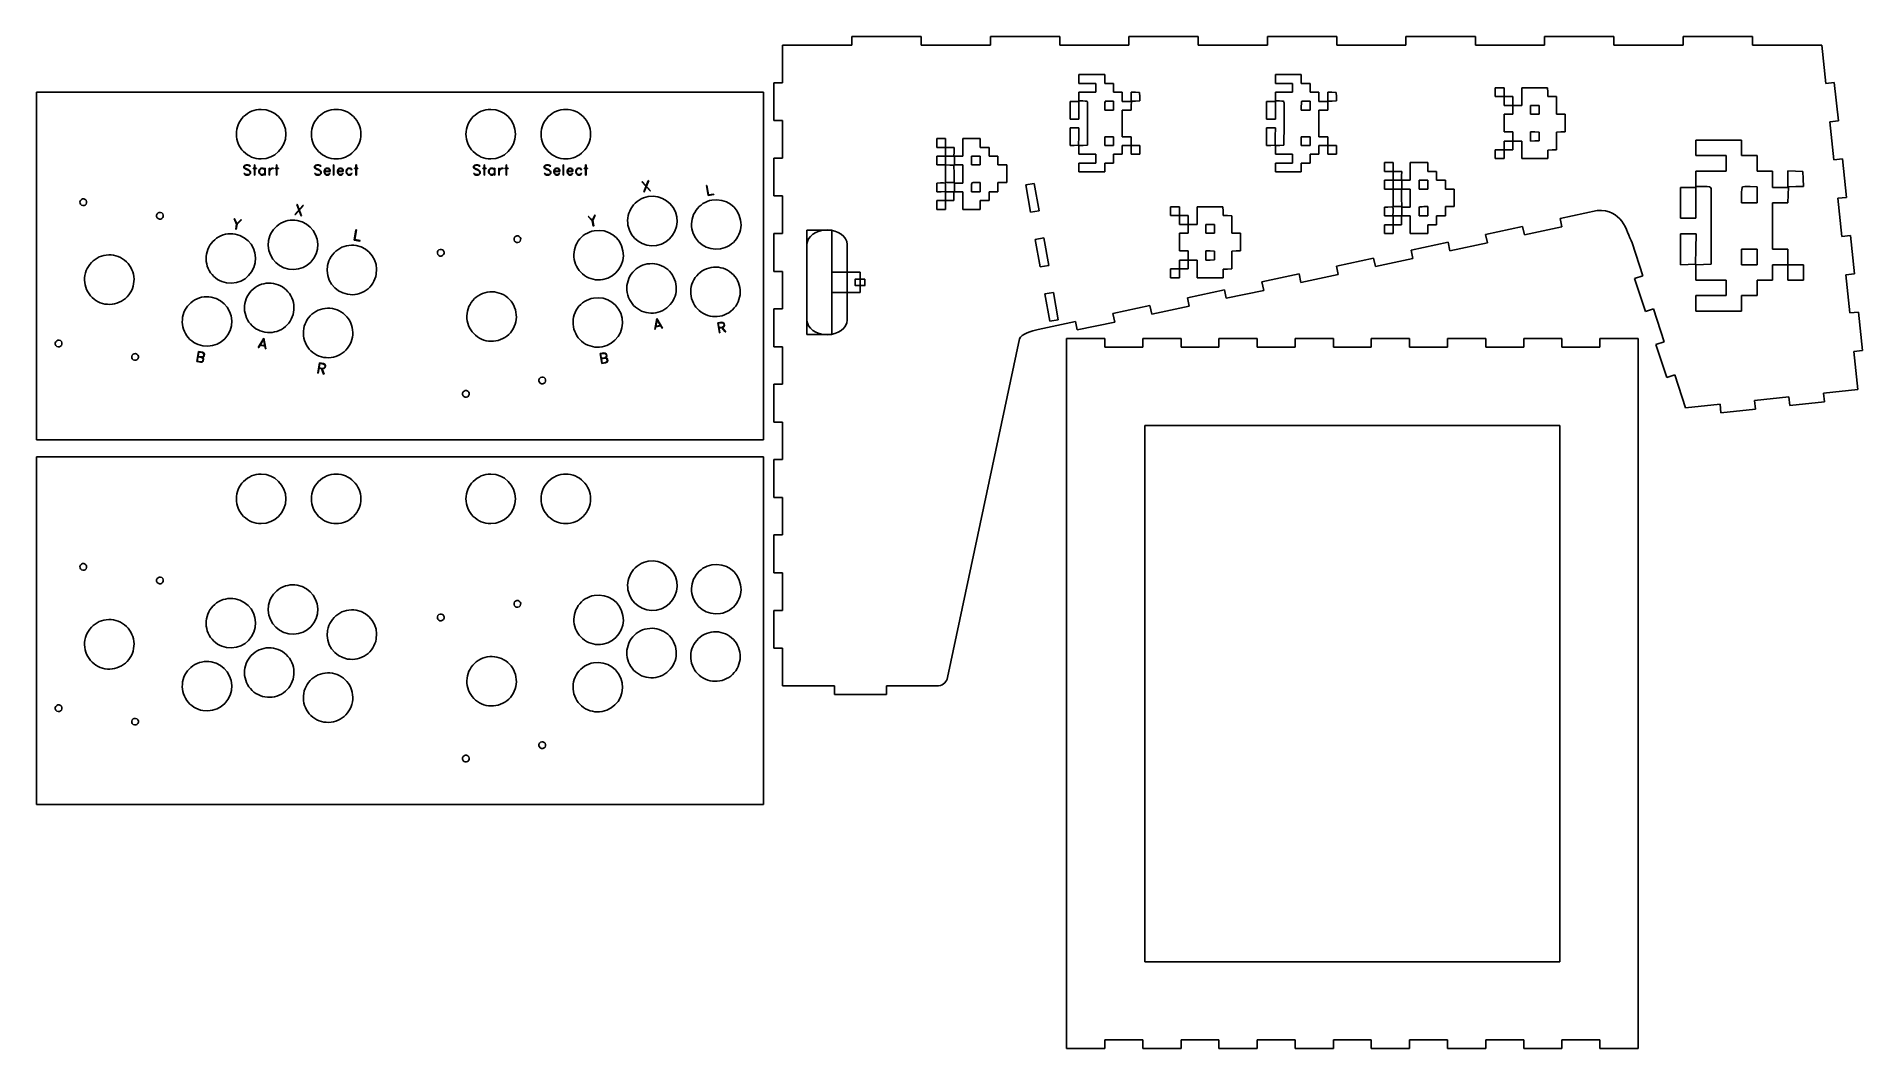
# Model space of a CAD drawing. Extents: x 223 to 1278, y 291 to 876.
import ezdxf

# ---------------------------------------------------------------- set-up
doc = ezdxf.new("R2010")
doc.units = 0
doc.layers.add('Decoration', color=7, linetype='CONTINUOUS')
doc.layers.add('Plan', color=7, linetype='CONTINUOUS')

msp = doc.modelspace()

# ---------------------------------------------------------------- linework, layer by layer
at = {"layer": 'Decoration', "color": 1}
for p, q in [((825.357675, 850.98098), (825.357675, 853.52098)), ((825.357675, 853.52098), (832.836564, 853.52098)), ((825.357675, 848.44098), (825.357675, 850.98098)), ((830.296564, 848.44098), (825.357675, 848.44098)), ((835.235453, 848.44098), (830.296564, 848.44098)), ((832.836564, 853.52098), (840.315453, 853.52098)), ((835.235453, 845.90098), (835.235453, 848.44098)), ((835.235453, 843.36098), (835.235453, 845.90098)), ((840.315453, 853.52098), (840.315453, 850.98098)), ((840.315453, 850.98098), (840.315453, 848.44098)), ((840.315453, 848.44098), (842.855453, 848.44098)), ((842.855453, 848.44098), (845.395453, 848.44098)), ((845.395453, 848.44098), (845.395453, 845.90098)), ((845.395453, 845.90098), (845.395453, 843.36098)), ((938.885036, 850.98098), (938.885036, 853.52098)), ((938.885036, 853.52098), (946.363924, 853.52098)), ((938.885036, 848.44098), (938.885036, 850.98098)), ((943.823924, 848.44098), (938.885036, 848.44098)), ((948.762813, 848.44098), (943.823924, 848.44098)), ((946.363924, 853.52098), (953.842813, 853.52098)), ((948.762813, 845.90098), (948.762813, 848.44098)), ((948.762813, 843.36098), (948.762813, 845.90098)), ((953.842813, 853.52098), (953.842813, 850.98098)), ((953.842813, 850.98098), (953.842813, 848.44098)), ((953.842813, 848.44098), (956.382813, 848.44098)), ((956.382813, 848.44098), (958.922813, 848.44098)), ((958.922813, 848.44098), (958.922813, 845.90098)), ((958.922813, 845.90098), (958.922813, 843.36098)), ((1065.842561, 843.360556), (1065.842561, 845.900556)), ((1065.842561, 845.900556), (1068.382561, 845.900556)), ((1068.382561, 845.901403), (1070.922561, 845.901403)), ((1068.382561, 845.900556), (1068.382561, 845.901403)), ((1070.922561, 845.901403), (1070.922561, 843.361403)), ((1081.082561, 840.821403), (1081.082561, 845.901403)), ((1081.082561, 845.901403), (1088.550443, 845.901403)), ((1088.550443, 845.901403), (1096.018354, 845.901403)), ((1096.018354, 845.901403), (1096.099888, 843.431959)), ((820.277704, 832.918758), (820.277704, 837.998758)), ((820.277704, 837.998758), (822.817704, 837.998758)), ((822.817704, 837.998758), (825.357704, 837.998758)), ((825.357675, 840.82098), (825.357675, 843.36098)), ((825.357675, 843.36098), (830.296564, 843.36098)), ((825.357675, 838.28098), (825.357675, 840.82098)), ((827.751174, 838.28098), (825.357675, 838.28098)), ((825.357704, 837.998758), (825.357704, 832.918758)), ((830.296564, 843.36098), (835.235453, 843.36098)), ((840.315453, 835.442106), (840.315453, 832.918758)), ((845.395453, 838.212682), (843.122294, 838.253999)), ((845.395453, 843.36098), (847.935453, 843.36098)), ((845.395453, 835.56572), (845.395453, 838.212682)), ((845.395453, 832.918758), (845.395453, 835.56572)), ((847.935453, 843.36098), (850.475453, 843.36098)), ((850.475453, 843.36098), (850.475453, 840.679869)), ((850.475453, 840.679869), (850.475453, 837.998758)), ((850.475453, 837.998758), (853.015453, 837.998758)), ((853.015453, 837.998758), (855.555453, 837.998758)), ((855.615397, 835.529313), (855.534258, 832.918758)), ((855.555453, 840.690875), (855.555453, 843.382965)), ((855.555453, 843.382965), (858.024898, 843.301431)), ((855.555453, 837.998758), (855.555453, 840.690875)), ((855.696564, 838.139869), (855.615397, 835.529313)), ((858.176818, 838.221572), (855.696564, 838.139869)), ((858.024898, 843.301431), (860.494342, 843.219869)), ((860.6571, 838.303275), (858.176818, 838.221572)), ((860.494342, 843.219869), (860.575707, 840.761572)), ((860.575707, 840.761572), (860.6571, 838.303275)), ((933.805036, 832.918758), (933.805036, 837.998758)), ((933.805036, 837.998758), (936.345036, 837.998758)), ((936.345036, 837.998758), (938.885036, 837.998758)), ((938.885036, 840.82098), (938.885036, 843.36098)), ((938.885036, 843.36098), (943.823924, 843.36098)), ((938.885036, 838.28098), (938.885036, 840.82098)), ((941.278562, 838.28098), (938.885036, 838.28098)), ((938.885036, 837.998758), (938.885036, 832.918758)), ((943.823924, 843.36098), (948.762813, 843.36098)), ((953.842813, 835.442106), (953.842813, 832.918758)), ((958.922813, 838.212682), (956.649683, 838.253999)), ((958.922813, 843.36098), (961.462813, 843.36098)), ((958.922813, 835.56572), (958.922813, 838.212682)), ((958.922813, 832.918758), (958.922813, 835.56572)), ((961.462813, 843.36098), (964.002813, 843.36098)), ((964.002813, 843.36098), (964.002813, 840.679869)), ((964.002813, 840.679869), (964.002813, 837.998758)), ((964.002813, 837.998758), (966.542813, 837.998758)), ((966.542813, 837.998758), (969.082813, 837.998758)), ((969.142786, 835.529313), (969.061647, 832.918758)), ((969.082813, 840.690875), (969.082813, 843.382965)), ((969.082813, 843.382965), (971.552258, 843.301431)), ((969.082813, 837.998758), (969.082813, 840.690875)), ((969.223924, 838.139869), (969.142786, 835.529313)), ((971.704206, 838.221572), (969.223924, 838.139869)), ((971.552258, 843.301431), (974.021702, 843.219869)), ((974.18446, 838.303275), (971.704206, 838.221572)), ((974.021702, 843.219869), (974.103095, 840.761572)), ((974.103095, 840.761572), (974.18446, 838.303275)), ((1065.842561, 840.820556), (1065.842561, 843.360556)), ((1068.382561, 840.820556), (1065.842561, 840.820556)), ((1070.922561, 840.820556), (1068.382561, 840.820556)), ((1070.922561, 843.361403), (1070.922561, 840.821403)), ((1070.922561, 840.821403), (1073.462561, 840.821403)), ((1070.922561, 838.280556), (1070.922561, 840.820556)), ((1070.922561, 835.740556), (1070.922561, 838.280556)), ((1073.462561, 835.740556), (1070.922561, 835.740556)), ((1073.462561, 840.821403), (1076.002561, 840.821403)), ((1076.002561, 835.740556), (1073.462561, 835.740556)), ((1076.002561, 840.821403), (1076.002561, 838.281403)), ((1076.002561, 838.281403), (1076.002561, 835.741403)), ((1076.002561, 835.741403), (1078.542561, 835.741403)), ((1076.002561, 833.200556), (1076.002561, 835.740556)), ((1076.002561, 830.660556), (1076.002561, 833.200556)), ((1078.542561, 835.741403), (1081.082561, 835.741403)), ((1081.082561, 835.741403), (1081.082561, 840.821403)), ((1088.702561, 835.741403), (1086.162561, 835.741403)), ((1086.162561, 835.741403), (1086.162561, 833.201403)), ((1086.162561, 833.201403), (1086.162561, 830.661403)), ((1091.242561, 835.741403), (1088.702561, 835.741403)), ((1091.242561, 833.201403), (1091.242561, 835.741403)), ((1091.242561, 830.661403), (1091.242561, 833.201403)), ((1096.099888, 843.431959), (1096.18145, 840.962514)), ((1096.18145, 840.962514), (1098.650894, 840.88098)), ((1098.650894, 840.88098), (1101.120339, 840.799446)), ((1101.120339, 840.799446), (1101.120339, 835.730425)), ((1101.120339, 835.730425), (1101.120339, 830.661403)), ((820.277675, 817.667779), (820.277675, 822.758758)), ((820.277675, 822.758758), (822.824195, 822.758758)), ((820.277704, 827.838758), (820.277704, 832.918758)), ((822.817704, 827.838758), (820.277704, 827.838758)), ((825.357704, 827.838758), (822.817704, 827.838758)), ((822.824195, 822.758758), (825.370714, 822.758758)), ((825.370714, 822.758758), (825.293639, 817.749313)), ((825.357704, 832.918758), (825.357704, 827.838758)), ((830.296564, 812.739869), (830.374937, 824.875424)), ((840.315453, 832.918758), (842.855453, 832.918758)), ((842.855453, 832.918758), (845.395453, 832.918758)), ((853.004842, 832.918758), (850.475453, 832.918758)), ((850.475453, 832.918758), (850.475453, 825.298758)), ((850.475453, 825.298758), (850.475453, 817.678758)), ((855.534258, 832.918758), (853.004842, 832.918758)), ((933.805036, 827.838758), (933.805036, 832.918758)), ((936.345036, 827.838758), (933.805036, 827.838758)), ((933.805036, 817.667779), (933.805036, 822.758758)), ((933.805036, 822.758758), (936.351527, 822.758758)), ((938.885036, 827.838758), (936.345036, 827.838758)), ((936.351527, 822.758758), (938.898046, 822.758758)), ((938.898046, 822.758758), (938.820971, 817.749313)), ((938.885036, 832.918758), (938.885036, 827.838758)), ((943.823924, 812.739869), (943.902326, 824.875424)), ((953.842813, 832.918758), (956.382813, 832.918758)), ((956.382813, 832.918758), (958.922813, 832.918758)), ((966.53223, 832.918758), (964.002813, 832.918758)), ((964.002813, 832.918758), (964.002813, 825.298758)), ((964.002813, 825.298758), (964.002813, 817.678758)), ((969.061647, 832.918758), (966.53223, 832.918758)), ((1070.922561, 825.580556), (1070.922561, 830.660556)), ((1070.922561, 830.660556), (1073.462561, 830.660556)), ((1070.922561, 820.500556), (1070.922561, 825.580556)), ((1073.462561, 830.660556), (1076.002561, 830.660556)), ((1086.162561, 830.661403), (1088.702561, 830.661403)), ((1088.702561, 830.661403), (1091.242561, 830.661403)), ((1101.120339, 830.661403), (1103.660339, 830.661403)), ((1103.660339, 830.661403), (1106.200339, 830.661403)), ((1106.200339, 830.661403), (1106.200339, 825.59241)), ((1106.200339, 825.59241), (1106.200339, 820.523388)), ((743.364697, 814.038204), (743.364697, 816.578204)), ((743.364697, 816.578204), (745.904697, 816.578204)), ((743.364697, 811.498204), (743.364697, 814.038204)), ((745.904697, 816.579502), (748.444697, 816.579502)), ((745.904697, 816.578204), (745.904697, 816.579502)), ((748.444697, 816.579502), (748.444697, 814.039502)), ((748.444697, 814.039502), (748.444697, 811.499502)), ((758.322475, 811.499502), (758.322475, 816.579502)), ((758.322475, 816.579502), (763.402475, 816.579502)), ((763.402475, 816.579502), (768.482475, 816.579502)), ((768.482475, 816.579502), (768.482475, 814.039502)), ((768.482475, 814.039502), (768.482475, 811.499502)), ((820.277675, 812.576801), (820.277675, 817.667779)), ((822.74712, 812.658335), (820.277675, 812.576801)), ((825.216564, 812.739869), (822.74712, 812.658335)), ((825.293639, 817.749313), (825.216564, 812.739869)), ((825.357675, 812.576801), (827.82712, 812.658335)), ((825.357675, 810.047779), (825.357675, 812.576801)), ((827.82712, 812.658335), (830.296564, 812.739869)), ((842.855453, 817.678758), (840.315453, 817.678758)), ((840.315453, 817.678758), (840.315453, 815.138758)), ((840.315453, 815.138758), (840.315453, 812.598758)), ((840.315453, 812.598758), (842.855453, 812.598758)), ((845.395453, 817.678758), (842.855453, 817.678758)), ((842.855453, 812.598758), (845.395453, 812.598758)), ((845.395453, 815.138758), (845.395453, 817.678758)), ((845.395453, 812.598758), (845.395453, 815.138758)), ((850.475453, 817.678758), (853.015453, 817.678758)), ((853.015453, 812.598758), (850.475453, 812.598758)), ((850.475453, 812.598758), (850.475453, 810.058758)), ((853.015453, 817.678758), (855.555453, 817.678758)), ((855.555453, 812.598758), (853.015453, 812.598758)), ((855.555453, 817.678758), (855.555453, 815.138758)), ((855.555453, 815.138758), (855.555453, 812.598758)), ((855.555453, 812.598758), (858.095453, 812.598758)), ((855.555453, 810.058758), (855.555453, 812.598758)), ((858.095453, 812.598758), (860.635453, 812.598758)), ((860.635453, 812.598758), (860.635453, 810.058758)), ((933.805036, 812.576801), (933.805036, 817.667779)), ((936.27448, 812.658335), (933.805036, 812.576801)), ((938.743924, 812.739869), (936.27448, 812.658335)), ((938.820971, 817.749313), (938.743924, 812.739869)), ((938.885036, 812.576801), (941.35448, 812.658335)), ((938.885036, 810.047779), (938.885036, 812.576801)), ((941.35448, 812.658335), (943.823924, 812.739869)), ((956.382813, 817.678758), (953.842813, 817.678758)), ((953.842813, 817.678758), (953.842813, 815.138758)), ((953.842813, 815.138758), (953.842813, 812.598758)), ((953.842813, 812.598758), (956.382813, 812.598758)), ((958.922813, 817.678758), (956.382813, 817.678758)), ((956.382813, 812.598758), (958.922813, 812.598758)), ((958.922813, 815.138758), (958.922813, 817.678758)), ((958.922813, 812.598758), (958.922813, 815.138758)), ((964.002813, 817.678758), (966.542813, 817.678758)), ((966.542813, 812.598758), (964.002813, 812.598758)), ((964.002813, 812.598758), (964.002813, 810.058758)), ((966.542813, 817.678758), (969.082813, 817.678758)), ((969.082813, 812.598758), (966.542813, 812.598758)), ((969.082813, 817.678758), (969.082813, 815.138758)), ((969.082813, 815.138758), (969.082813, 812.598758)), ((969.082813, 812.598758), (971.622813, 812.598758)), ((969.082813, 810.058758), (969.082813, 812.598758)), ((971.622813, 812.598758), (974.162813, 812.598758)), ((974.162813, 812.598758), (974.162813, 810.058758)), ((1073.462561, 820.500556), (1070.922561, 820.500556)), ((1070.922561, 812.598334), (1070.922561, 815.138334)), ((1070.922561, 815.138334), (1073.462561, 815.138334)), ((1070.922561, 810.058334), (1070.922561, 812.598334)), ((1076.002561, 820.500556), (1073.462561, 820.500556)), ((1073.462561, 815.138334), (1076.002561, 815.138334)), ((1076.002561, 817.819445), (1076.002561, 820.500556)), ((1076.002561, 815.138334), (1076.002561, 817.819445)), ((1078.542561, 815.138334), (1076.002561, 815.138334)), ((1076.002561, 815.138334), (1076.002561, 812.598334)), ((1076.002561, 812.598334), (1076.002561, 810.058334)), ((1081.082561, 815.138334), (1078.542561, 815.138334)), ((1081.082561, 810.058334), (1081.082561, 815.138334)), ((1088.632006, 820.441854), (1086.162561, 820.523388)), ((1086.162561, 820.523388), (1086.162561, 817.820292)), ((1086.162561, 817.820292), (1086.162561, 815.117224)), ((1086.162561, 815.117224), (1088.632006, 815.198758)), ((1091.10145, 820.360292), (1088.632006, 820.441854)), ((1088.632006, 815.198758), (1091.10145, 815.280292)), ((1091.10145, 817.820292), (1091.10145, 820.360292)), ((1091.10145, 815.280292), (1091.10145, 817.820292)), ((1101.184573, 815.22063), (1101.107695, 810.080968)), ((1101.26145, 820.360292), (1101.184573, 815.22063)), ((1103.730894, 820.441854), (1101.26145, 820.360292)), ((1106.200339, 820.523388), (1103.730894, 820.441854)), ((1181.74262, 811.239208), (1181.74262, 815.70546)), ((1181.74262, 815.70546), (1194.893244, 815.70546)), ((1194.893244, 815.70546), (1208.043897, 815.70546)), ((1208.043897, 815.70546), (1208.043897, 811.239208)), ((344.55531, 801.463096), (343.708643, 801.180873)), ((345.684198, 801.463096), (344.55531, 801.463096)), ((346.530865, 801.180873), (345.684198, 801.463096)), ((349.353087, 801.463096), (349.353087, 795.536429)), ((349.353087, 801.463096), (349.63531, 801.463096)), ((349.63531, 801.463096), (349.63531, 795.536429)), ((362.053087, 801.463096), (362.053087, 795.536429)), ((362.053087, 801.463096), (362.33531, 801.463096)), ((362.33531, 801.463096), (362.33531, 795.536429)), ((385.364107, 801.463096), (384.51744, 801.180873)), ((386.492996, 801.463096), (385.364107, 801.463096)), ((387.339662, 801.180873), (386.492996, 801.463096)), ((394.959662, 801.463096), (394.959662, 795.536429)), ((394.959662, 801.463096), (395.241884, 801.463096)), ((395.241884, 801.463096), (395.241884, 795.536429)), ((407.941884, 801.463096), (407.941884, 795.536429)), ((407.941884, 801.463096), (408.224107, 801.463096)), ((408.224107, 801.463096), (408.224107, 795.536429)), ((477.16996, 801.463096), (476.323293, 801.180873)), ((478.298849, 801.463096), (477.16996, 801.463096)), ((479.145515, 801.180873), (478.298849, 801.463096)), ((481.967738, 801.463096), (481.967738, 795.536429)), ((481.967738, 801.463096), (482.24996, 801.463096)), ((482.24996, 801.463096), (482.24996, 795.536429)), ((494.667738, 801.463096), (494.667738, 795.536429)), ((494.667738, 801.463096), (494.94996, 801.463096)), ((494.94996, 801.463096), (494.94996, 795.536429)), ((517.978757, 801.463096), (517.13209, 801.180873)), ((519.107646, 801.463096), (517.978757, 801.463096)), ((519.954312, 801.180873), (519.107646, 801.463096)), ((527.574312, 801.463096), (527.574312, 795.536429)), ((527.574312, 801.463096), (527.856535, 801.463096)), ((527.856535, 801.463096), (527.856535, 795.536429)), ((540.556535, 801.463096), (540.556535, 795.536429)), ((540.556535, 801.463096), (540.838757, 801.463096)), ((540.838757, 801.463096), (540.838757, 795.536429)), ((745.904697, 811.498204), (743.364697, 811.498204)), ((743.364697, 803.878204), (743.364697, 806.418204)), ((743.364697, 806.418204), (745.904697, 806.418204)), ((743.364697, 801.338204), (743.364697, 803.878204)), ((745.904697, 801.338204), (743.364697, 801.338204)), ((748.444697, 811.498204), (745.904697, 811.498204)), ((745.904697, 806.418204), (748.444697, 806.418204)), ((748.444697, 801.338204), (745.904697, 801.338204)), ((748.444697, 811.499502), (750.914142, 811.499502)), ((748.444697, 808.958204), (748.444697, 811.498204)), ((748.444697, 806.418204), (748.444697, 808.958204)), ((750.823577, 806.418204), (748.444697, 806.418204)), ((748.444697, 806.418204), (748.444697, 803.889182)), ((748.444697, 803.889182), (748.444697, 801.360161)), ((748.444697, 801.360161), (750.85781, 801.278627)), ((748.444697, 796.258204), (748.444697, 801.338204)), ((753.202428, 806.418204), (750.823577, 806.418204)), ((750.914142, 811.499502), (753.383586, 811.499502)), ((753.293021, 808.958853), (753.202428, 806.418204)), ((753.383586, 811.499502), (753.293021, 808.958853)), ((753.524697, 803.879502), (753.524697, 806.419502)), ((753.524697, 806.419502), (755.923586, 806.419502)), ((753.524697, 801.339502), (753.524697, 803.879502)), ((755.923586, 801.339502), (753.524697, 801.339502)), ((755.923586, 806.419502), (758.322475, 806.419502)), ((758.322475, 801.339502), (755.923586, 801.339502)), ((758.322475, 806.419502), (758.322475, 811.499502)), ((758.322475, 796.118391), (758.322475, 801.339502)), ((765.942475, 806.419502), (763.402475, 806.419502)), ((763.402475, 806.419502), (763.402475, 803.879502)), ((763.402475, 803.879502), (763.402475, 801.339502)), ((763.402475, 801.339502), (765.942475, 801.339502)), ((768.482475, 806.419502), (765.942475, 806.419502)), ((765.942475, 801.339502), (768.482475, 801.339502)), ((768.482475, 811.499502), (771.022475, 811.499502)), ((768.482475, 803.879502), (768.482475, 806.419502)), ((768.482475, 801.339502), (768.482475, 803.879502)), ((771.022475, 811.499502), (773.562475, 811.499502)), ((773.562475, 811.499502), (773.562475, 808.959502)), ((773.562475, 808.959502), (773.562475, 806.419502)), ((773.562475, 806.419502), (776.102475, 806.419502)), ((776.102475, 806.419502), (778.642475, 806.419502)), ((778.642475, 806.419502), (778.642475, 803.879502)), ((778.642475, 803.879502), (778.642475, 801.339502)), ((778.642475, 801.339502), (781.182475, 801.339502)), ((781.182475, 801.339502), (783.722475, 801.339502)), ((783.722475, 801.339502), (783.722475, 796.259502)), ((825.357675, 807.518758), (825.357675, 810.047779)), ((830.296564, 807.518758), (825.357675, 807.518758)), ((825.357675, 799.898758), (825.357675, 802.438758)), ((825.357675, 802.438758), (830.296564, 802.438758)), ((835.235453, 807.518758), (830.296564, 807.518758)), ((830.296564, 802.438758), (835.235453, 802.438758)), ((835.235453, 804.978758), (835.235453, 807.518758)), ((835.235453, 802.438758), (835.235453, 804.978758)), ((842.855453, 802.438758), (840.315453, 802.438758)), ((840.315453, 802.438758), (840.315453, 799.898758)), ((845.395453, 802.438758), (842.855453, 802.438758)), ((847.935453, 807.518758), (845.395453, 807.518758)), ((845.395453, 807.518758), (845.395453, 804.978758)), ((845.395453, 804.978758), (845.395453, 802.438758)), ((850.475453, 807.518758), (847.935453, 807.518758)), ((850.475453, 810.058758), (850.475453, 807.518758)), ((855.555453, 807.518758), (855.555453, 810.058758)), ((858.095453, 807.518758), (855.555453, 807.518758)), ((860.635453, 807.518758), (858.095453, 807.518758)), ((860.635453, 810.058758), (860.635453, 807.518758)), ((938.885036, 807.518758), (938.885036, 810.047779)), ((943.823924, 807.518758), (938.885036, 807.518758)), ((938.885036, 799.898758), (938.885036, 802.438758)), ((938.885036, 802.438758), (943.823924, 802.438758)), ((948.762813, 807.518758), (943.823924, 807.518758)), ((943.823924, 802.438758), (948.762813, 802.438758)), ((948.762813, 804.978758), (948.762813, 807.518758)), ((948.762813, 802.438758), (948.762813, 804.978758)), ((956.382813, 802.438758), (953.842813, 802.438758)), ((953.842813, 802.438758), (953.842813, 799.898758)), ((958.922813, 802.438758), (956.382813, 802.438758)), ((961.462813, 807.518758), (958.922813, 807.518758)), ((958.922813, 807.518758), (958.922813, 804.978758)), ((958.922813, 804.978758), (958.922813, 802.438758)), ((964.002813, 807.518758), (961.462813, 807.518758)), ((964.002813, 810.058758), (964.002813, 807.518758)), ((969.082813, 807.518758), (969.082813, 810.058758)), ((971.622813, 807.518758), (969.082813, 807.518758)), ((974.162813, 807.518758), (971.622813, 807.518758)), ((974.162813, 810.058758), (974.162813, 807.518758)), ((1001.788813, 800.123181), (1001.788813, 802.663181)), ((1001.788813, 802.663181), (1004.328813, 802.663181)), ((1004.328813, 802.664451), (1006.868813, 802.664451)), ((1004.328813, 802.663181), (1004.328813, 802.664451)), ((1006.868813, 802.664451), (1006.868813, 800.124451)), ((1016.746591, 797.584451), (1016.746591, 802.664451)), ((1016.746591, 802.664451), (1021.826591, 802.664451)), ((1021.826591, 802.664451), (1026.906591, 802.664451)), ((1026.906591, 802.664451), (1026.906591, 800.124451)), ((1065.842561, 807.518334), (1065.842561, 810.058334)), ((1065.842561, 810.058334), (1068.382561, 810.058334)), ((1065.842561, 804.978334), (1065.842561, 807.518334)), ((1068.382561, 804.978334), (1065.842561, 804.978334)), ((1068.382561, 810.058334), (1070.922561, 810.058334)), ((1070.922561, 804.978334), (1068.382561, 804.978334)), ((1073.462561, 810.058334), (1070.922561, 810.058334)), ((1070.922561, 810.058334), (1070.922561, 807.518334)), ((1070.922561, 807.518334), (1070.922561, 804.978334)), ((1076.002561, 810.058334), (1073.462561, 810.058334)), ((1081.082561, 804.978334), (1081.082561, 810.058334)), ((1088.632006, 804.978334), (1081.082561, 804.978334)), ((1096.18145, 804.978334), (1088.632006, 804.978334)), ((1098.644573, 809.999519), (1096.18145, 809.91807)), ((1096.18145, 809.91807), (1096.18145, 807.448202)), ((1096.18145, 807.448202), (1096.18145, 804.978334)), ((1101.107695, 810.080968), (1098.644573, 809.999519)), ((1181.74262, 806.772957), (1181.74262, 811.239208)), ((1190.426993, 806.772957), (1181.74262, 806.772957)), ((1199.111394, 806.772957), (1190.426993, 806.772957)), ((1199.111394, 802.306678), (1199.111394, 806.772957)), ((1199.111394, 797.840426), (1199.111394, 802.306678)), ((1208.043897, 811.239208), (1208.043897, 806.772957)), ((1208.043897, 806.772957), (1212.510176, 806.772957)), ((1212.510176, 806.772957), (1216.976428, 806.772957)), ((1216.976428, 806.772957), (1216.976428, 802.306678)), ((1216.976428, 802.306678), (1216.976428, 797.840426)), ((343.708643, 801.180873), (343.144198, 800.616429)), ((343.144198, 800.616429), (343.144198, 800.051984)), ((343.144198, 800.051984), (343.426421, 799.48754)), ((343.708643, 796.383096), (343.144198, 796.383096)), ((343.708643, 795.818651), (343.144198, 796.383096)), ((343.708643, 800.898651), (343.426421, 800.616429)), ((343.426421, 800.616429), (343.426421, 800.051984)), ((343.426421, 800.051984), (343.708643, 799.48754)), ((343.426421, 799.48754), (343.708643, 799.205318)), ((344.55531, 801.180873), (343.708643, 800.898651)), ((343.708643, 799.48754), (344.273087, 799.205318)), ((343.708643, 799.205318), (344.273087, 798.923096)), ((343.990865, 796.100873), (343.708643, 796.383096)), ((344.55531, 795.536429), (343.708643, 795.818651)), ((344.55531, 795.818651), (343.990865, 796.100873)), ((344.273087, 799.205318), (345.684198, 798.640873)), ((344.273087, 798.923096), (345.684198, 798.358651)), ((345.684198, 801.180873), (344.55531, 801.180873)), ((345.684198, 795.818651), (344.55531, 795.818651)), ((345.684198, 795.536429), (344.55531, 795.536429)), ((346.248643, 800.898651), (345.684198, 801.180873)), ((345.684198, 798.640873), (346.248643, 798.358651)), ((345.684198, 798.358651), (346.248643, 798.076429)), ((346.530865, 796.100873), (345.684198, 795.818651)), ((346.530865, 795.818651), (345.684198, 795.536429)), ((346.530865, 800.616429), (346.248643, 800.898651)), ((346.248643, 798.358651), (346.813087, 797.794207)), ((346.248643, 798.076429), (346.530865, 797.794207)), ((347.09531, 800.616429), (346.530865, 801.180873)), ((347.09531, 800.616429), (346.530865, 800.616429)), ((346.530865, 797.794207), (346.813087, 797.229762)), ((346.813087, 796.383096), (346.530865, 796.100873)), ((347.09531, 796.383096), (346.530865, 795.818651)), ((346.813087, 797.794207), (347.09531, 797.229762)), ((346.813087, 797.229762), (346.813087, 796.383096)), ((347.09531, 797.229762), (347.09531, 796.383096)), ((348.506421, 799.48754), (350.481976, 799.48754)), ((348.506421, 799.48754), (348.506421, 799.205318)), ((348.506421, 799.205318), (350.481976, 799.205318)), ((349.353087, 795.536429), (349.63531, 795.536429)), ((350.481976, 799.48754), (350.481976, 799.205318)), ((352.17531, 798.640873), (351.893087, 797.794207)), ((351.893087, 797.794207), (351.893087, 797.229762)), ((351.893087, 797.229762), (352.17531, 796.383096)), ((352.739754, 799.205318), (352.17531, 798.640873)), ((352.457532, 798.640873), (352.17531, 797.794207)), ((352.17531, 797.794207), (352.17531, 797.229762)), ((352.17531, 797.229762), (352.457532, 796.383096)), ((352.17531, 796.383096), (352.739754, 795.818651)), ((352.739754, 798.923096), (352.457532, 798.640873)), ((352.457532, 796.383096), (352.739754, 796.100873)), ((353.304198, 799.48754), (352.739754, 799.205318)), ((353.304198, 799.205318), (352.739754, 798.923096)), ((352.739754, 796.100873), (353.304198, 795.818651)), ((352.739754, 795.818651), (353.304198, 795.536429)), ((354.150865, 799.48754), (353.304198, 799.48754)), ((354.150865, 799.205318), (353.304198, 799.205318)), ((353.304198, 795.818651), (354.150865, 795.818651)), ((353.304198, 795.536429), (354.150865, 795.536429)), ((354.71531, 799.205318), (354.150865, 799.48754)), ((355.279754, 798.640873), (354.150865, 799.205318)), ((354.150865, 795.818651), (355.279754, 796.383096)), ((354.150865, 795.536429), (354.71531, 795.818651)), ((355.279754, 798.640873), (354.71531, 799.205318)), ((354.71531, 795.818651), (355.279754, 796.383096)), ((355.279754, 799.48754), (355.279754, 795.536429)), ((355.279754, 799.48754), (355.561976, 799.48754)), ((355.279754, 795.536429), (355.561976, 795.536429)), ((355.561976, 799.48754), (355.561976, 795.536429)), ((357.819754, 799.48754), (357.819754, 795.536429)), ((357.819754, 799.48754), (358.101976, 799.48754)), ((357.819754, 795.536429), (358.101976, 795.536429)), ((358.101976, 799.48754), (358.101976, 795.536429)), ((358.101976, 797.794207), (358.384198, 798.640873)), ((358.101976, 797.794207), (358.384198, 798.358651)), ((358.384198, 798.640873), (358.948643, 799.205318)), ((358.384198, 798.358651), (358.948643, 798.923096)), ((358.948643, 799.205318), (359.513087, 799.48754)), ((358.948643, 798.923096), (359.513087, 799.205318)), ((359.513087, 799.48754), (360.359754, 799.48754)), ((359.513087, 799.205318), (360.359754, 799.205318)), ((360.359754, 799.205318), (360.359754, 799.48754)), ((361.206421, 799.48754), (363.181976, 799.48754)), ((361.206421, 799.48754), (361.206421, 799.205318)), ((361.206421, 799.205318), (363.181976, 799.205318)), ((362.053087, 795.536429), (362.33531, 795.536429)), ((363.181976, 799.48754), (363.181976, 799.205318)), ((384.51744, 801.180873), (383.952996, 800.616429)), ((383.952996, 800.616429), (383.952996, 800.051984)), ((383.952996, 800.051984), (384.235218, 799.48754)), ((384.51744, 796.383096), (383.952996, 796.383096)), ((384.51744, 795.818651), (383.952996, 796.383096)), ((384.51744, 800.898651), (384.235218, 800.616429)), ((384.235218, 800.616429), (384.235218, 800.051984)), ((384.235218, 800.051984), (384.51744, 799.48754)), ((384.235218, 799.48754), (384.51744, 799.205318)), ((385.364107, 801.180873), (384.51744, 800.898651)), ((384.51744, 799.48754), (385.081884, 799.205318)), ((384.51744, 799.205318), (385.081884, 798.923096)), ((384.799662, 796.100873), (384.51744, 796.383096)), ((385.364107, 795.536429), (384.51744, 795.818651)), ((385.364107, 795.818651), (384.799662, 796.100873)), ((385.081884, 799.205318), (386.492996, 798.640873)), ((385.081884, 798.923096), (386.492996, 798.358651)), ((386.492996, 801.180873), (385.364107, 801.180873)), ((386.492996, 795.818651), (385.364107, 795.818651)), ((386.492996, 795.536429), (385.364107, 795.536429)), ((387.05744, 800.898651), (386.492996, 801.180873)), ((386.492996, 798.640873), (387.05744, 798.358651)), ((386.492996, 798.358651), (387.05744, 798.076429)), ((387.339662, 796.100873), (386.492996, 795.818651)), ((387.339662, 795.818651), (386.492996, 795.536429)), ((387.339662, 800.616429), (387.05744, 800.898651)), ((387.05744, 798.358651), (387.621884, 797.794207)), ((387.05744, 798.076429), (387.339662, 797.794207)), ((387.904107, 800.616429), (387.339662, 801.180873)), ((387.904107, 800.616429), (387.339662, 800.616429)), ((387.339662, 797.794207), (387.621884, 797.229762)), ((387.621884, 796.383096), (387.339662, 796.100873)), ((387.904107, 796.383096), (387.339662, 795.818651)), ((387.621884, 797.794207), (387.904107, 797.229762)), ((387.621884, 797.229762), (387.621884, 796.383096)), ((387.904107, 797.229762), (387.904107, 796.383096)), ((389.879662, 798.640873), (389.59744, 797.794207)), ((389.59744, 797.794207), (389.59744, 797.229762)), ((389.59744, 797.229762), (389.879662, 796.383096)), ((390.444107, 799.205318), (389.879662, 798.640873)), ((390.161884, 798.640873), (389.879662, 797.794207)), ((389.879662, 797.794207), (392.701884, 797.794207)), ((389.879662, 797.794207), (389.879662, 797.229762)), ((389.879662, 797.511984), (392.984107, 797.511984)), ((389.879662, 797.229762), (390.161884, 796.383096)), ((389.879662, 796.383096), (390.444107, 795.818651)), ((390.444107, 798.923096), (390.161884, 798.640873)), ((390.161884, 796.383096), (390.444107, 796.100873)), ((391.008551, 799.48754), (390.444107, 799.205318)), ((391.008551, 799.205318), (390.444107, 798.923096)), ((390.444107, 796.100873), (391.008551, 795.818651)), ((390.444107, 795.818651), (391.008551, 795.536429)), ((391.855218, 799.48754), (391.008551, 799.48754)), ((391.855218, 799.205318), (391.008551, 799.205318)), ((391.008551, 795.818651), (391.855218, 795.818651)), ((391.008551, 795.536429), (391.855218, 795.536429)), ((392.419662, 799.205318), (391.855218, 799.48754)), ((392.419662, 798.923096), (391.855218, 799.205318)), ((391.855218, 795.818651), (392.419662, 796.100873)), ((391.855218, 795.536429), (392.419662, 795.818651)), ((392.701884, 798.923096), (392.419662, 799.205318)), ((392.701884, 798.358651), (392.419662, 798.923096)), ((392.419662, 796.100873), (392.701884, 796.665318)), ((392.419662, 795.818651), (392.984107, 796.383096)), ((392.984107, 798.358651), (392.701884, 798.923096)), ((392.701884, 797.794207), (392.701884, 798.358651)), ((392.701884, 796.665318), (392.984107, 796.383096)), ((392.984107, 797.511984), (392.984107, 798.358651)), ((394.959662, 795.536429), (395.241884, 795.536429)), ((397.499662, 798.640873), (397.21744, 797.794207)), ((397.21744, 797.794207), (397.21744, 797.229762)), ((397.21744, 797.229762), (397.499662, 796.383096)), ((398.064107, 799.205318), (397.499662, 798.640873)), ((397.781884, 798.640873), (397.499662, 797.794207)), ((397.499662, 797.794207), (400.321884, 797.794207)), ((397.499662, 797.794207), (397.499662, 797.229762)), ((397.499662, 797.511984), (400.604107, 797.511984)), ((397.499662, 797.229762), (397.781884, 796.383096)), ((397.499662, 796.383096), (398.064107, 795.818651)), ((398.064107, 798.923096), (397.781884, 798.640873)), ((397.781884, 796.383096), (398.064107, 796.100873)), ((398.628551, 799.48754), (398.064107, 799.205318)), ((398.628551, 799.205318), (398.064107, 798.923096)), ((398.064107, 796.100873), (398.628551, 795.818651)), ((398.064107, 795.818651), (398.628551, 795.536429)), ((399.475218, 799.48754), (398.628551, 799.48754)), ((399.475218, 799.205318), (398.628551, 799.205318)), ((398.628551, 795.818651), (399.475218, 795.818651)), ((398.628551, 795.536429), (399.475218, 795.536429)), ((400.039662, 799.205318), (399.475218, 799.48754)), ((400.039662, 798.923096), (399.475218, 799.205318)), ((399.475218, 795.818651), (400.039662, 796.100873)), ((399.475218, 795.536429), (400.039662, 795.818651)), ((400.321884, 798.923096), (400.039662, 799.205318)), ((400.321884, 798.358651), (400.039662, 798.923096)), ((400.039662, 796.100873), (400.321884, 796.665318)), ((400.039662, 795.818651), (400.604107, 796.383096)), ((400.604107, 798.358651), (400.321884, 798.923096)), ((400.321884, 797.794207), (400.321884, 798.358651)), ((400.321884, 796.665318), (400.604107, 796.383096)), ((400.604107, 797.511984), (400.604107, 798.358651)), ((402.579662, 798.640873), (402.29744, 797.794207)), ((402.29744, 797.794207), (402.29744, 797.229762)), ((402.29744, 797.229762), (402.579662, 796.383096)), ((403.144107, 799.205318), (402.579662, 798.640873)), ((402.861884, 798.640873), (402.579662, 797.794207)), ((402.579662, 797.794207), (402.579662, 797.229762)), ((402.579662, 797.229762), (402.861884, 796.383096)), ((402.579662, 796.383096), (403.144107, 795.818651)), ((403.144107, 798.923096), (402.861884, 798.640873)), ((402.861884, 796.383096), (403.144107, 796.100873)), ((403.708551, 799.48754), (403.144107, 799.205318)), ((403.708551, 799.205318), (403.144107, 798.923096)), ((403.144107, 796.100873), (403.708551, 795.818651)), ((403.144107, 795.818651), (403.708551, 795.536429)), ((404.555218, 799.48754), (403.708551, 799.48754)), ((404.555218, 799.205318), (403.708551, 799.205318)), ((403.708551, 795.818651), (404.555218, 795.818651)), ((403.708551, 795.536429), (404.555218, 795.536429)), ((405.119662, 799.205318), (404.555218, 799.48754)), ((405.119662, 798.923096), (404.555218, 799.205318)), ((404.555218, 795.818651), (405.119662, 796.100873)), ((404.555218, 795.536429), (405.119662, 795.818651)), ((405.684107, 798.640873), (405.119662, 799.205318)), ((405.401884, 798.358651), (405.119662, 798.923096)), ((405.119662, 796.100873), (405.401884, 796.665318)), ((405.119662, 795.818651), (405.684107, 796.383096)), ((405.684107, 798.640873), (405.401884, 798.358651)), ((405.401884, 796.665318), (405.684107, 796.383096)), ((407.095218, 799.48754), (409.070773, 799.48754)), ((407.095218, 799.48754), (407.095218, 799.205318)), ((407.095218, 799.205318), (409.070773, 799.205318)), ((407.941884, 795.536429), (408.224107, 795.536429)), ((409.070773, 799.48754), (409.070773, 799.205318)), ((476.323293, 801.180873), (475.758849, 800.616429)), ((475.758849, 800.616429), (475.758849, 800.051984)), ((475.758849, 800.051984), (476.041071, 799.48754)), ((476.323293, 796.383096), (475.758849, 796.383096)), ((476.323293, 795.818651), (475.758849, 796.383096)), ((476.323293, 800.898651), (476.041071, 800.616429)), ((476.041071, 800.616429), (476.041071, 800.051984)), ((476.041071, 800.051984), (476.323293, 799.48754)), ((476.041071, 799.48754), (476.323293, 799.205318)), ((477.16996, 801.180873), (476.323293, 800.898651)), ((476.323293, 799.48754), (476.887738, 799.205318)), ((476.323293, 799.205318), (476.887738, 798.923096)), ((476.605515, 796.100873), (476.323293, 796.383096)), ((477.16996, 795.536429), (476.323293, 795.818651)), ((477.16996, 795.818651), (476.605515, 796.100873)), ((476.887738, 799.205318), (478.298849, 798.640873)), ((476.887738, 798.923096), (478.298849, 798.358651)), ((478.298849, 801.180873), (477.16996, 801.180873)), ((478.298849, 795.818651), (477.16996, 795.818651)), ((478.298849, 795.536429), (477.16996, 795.536429)), ((478.863293, 800.898651), (478.298849, 801.180873)), ((478.298849, 798.640873), (478.863293, 798.358651)), ((478.298849, 798.358651), (478.863293, 798.076429)), ((479.145515, 796.100873), (478.298849, 795.818651)), ((479.145515, 795.818651), (478.298849, 795.536429)), ((479.145515, 800.616429), (478.863293, 800.898651)), ((478.863293, 798.358651), (479.427738, 797.794207)), ((478.863293, 798.076429), (479.145515, 797.794207)), ((479.70996, 800.616429), (479.145515, 801.180873)), ((479.70996, 800.616429), (479.145515, 800.616429)), ((479.145515, 797.794207), (479.427738, 797.229762)), ((479.427738, 796.383096), (479.145515, 796.100873)), ((479.70996, 796.383096), (479.145515, 795.818651)), ((479.427738, 797.794207), (479.70996, 797.229762)), ((479.427738, 797.229762), (479.427738, 796.383096)), ((479.70996, 797.229762), (479.70996, 796.383096)), ((481.121071, 799.48754), (483.096626, 799.48754)), ((481.121071, 799.48754), (481.121071, 799.205318)), ((481.121071, 799.205318), (483.096626, 799.205318)), ((481.967738, 795.536429), (482.24996, 795.536429)), ((483.096626, 799.48754), (483.096626, 799.205318)), ((484.78996, 798.640873), (484.507738, 797.794207)), ((484.507738, 797.794207), (484.507738, 797.229762)), ((484.507738, 797.229762), (484.78996, 796.383096)), ((485.354404, 799.205318), (484.78996, 798.640873)), ((485.072182, 798.640873), (484.78996, 797.794207)), ((484.78996, 797.794207), (484.78996, 797.229762)), ((484.78996, 797.229762), (485.072182, 796.383096)), ((484.78996, 796.383096), (485.354404, 795.818651)), ((485.354404, 798.923096), (485.072182, 798.640873)), ((485.072182, 796.383096), (485.354404, 796.100873)), ((485.918849, 799.48754), (485.354404, 799.205318)), ((485.918849, 799.205318), (485.354404, 798.923096)), ((485.354404, 796.100873), (485.918849, 795.818651)), ((485.354404, 795.818651), (485.918849, 795.536429)), ((486.765515, 799.48754), (485.918849, 799.48754)), ((486.765515, 799.205318), (485.918849, 799.205318)), ((485.918849, 795.818651), (486.765515, 795.818651)), ((485.918849, 795.536429), (486.765515, 795.536429)), ((487.32996, 799.205318), (486.765515, 799.48754)), ((487.894404, 798.640873), (486.765515, 799.205318)), ((486.765515, 795.818651), (487.894404, 796.383096)), ((486.765515, 795.536429), (487.32996, 795.818651)), ((487.894404, 798.640873), (487.32996, 799.205318)), ((487.32996, 795.818651), (487.894404, 796.383096)), ((487.894404, 799.48754), (487.894404, 795.536429)), ((487.894404, 799.48754), (488.176626, 799.48754)), ((487.894404, 795.536429), (488.176626, 795.536429)), ((488.176626, 799.48754), (488.176626, 795.536429)), ((490.434404, 799.48754), (490.434404, 795.536429)), ((490.434404, 799.48754), (490.716626, 799.48754)), ((490.434404, 795.536429), (490.716626, 795.536429)), ((490.716626, 799.48754), (490.716626, 795.536429)), ((490.716626, 797.794207), (490.998849, 798.640873)), ((490.716626, 797.794207), (490.998849, 798.358651)), ((490.998849, 798.640873), (491.563293, 799.205318)), ((490.998849, 798.358651), (491.563293, 798.923096)), ((491.563293, 799.205318), (492.127738, 799.48754)), ((491.563293, 798.923096), (492.127738, 799.205318)), ((492.127738, 799.48754), (492.974404, 799.48754)), ((492.127738, 799.205318), (492.974404, 799.205318)), ((492.974404, 799.205318), (492.974404, 799.48754)), ((493.821071, 799.48754), (495.796626, 799.48754)), ((493.821071, 799.48754), (493.821071, 799.205318)), ((493.821071, 799.205318), (495.796626, 799.205318)), ((494.667738, 795.536429), (494.94996, 795.536429)), ((495.796626, 799.48754), (495.796626, 799.205318)), ((517.13209, 801.180873), (516.567646, 800.616429)), ((516.567646, 800.616429), (516.567646, 800.051984)), ((516.567646, 800.051984), (516.849868, 799.48754)), ((517.13209, 796.383096), (516.567646, 796.383096)), ((517.13209, 795.818651), (516.567646, 796.383096)), ((517.13209, 800.898651), (516.849868, 800.616429)), ((516.849868, 800.616429), (516.849868, 800.051984)), ((516.849868, 800.051984), (517.13209, 799.48754)), ((516.849868, 799.48754), (517.13209, 799.205318)), ((517.978757, 801.180873), (517.13209, 800.898651)), ((517.13209, 799.48754), (517.696535, 799.205318)), ((517.13209, 799.205318), (517.696535, 798.923096)), ((517.414312, 796.100873), (517.13209, 796.383096)), ((517.978757, 795.536429), (517.13209, 795.818651)), ((517.978757, 795.818651), (517.414312, 796.100873)), ((517.696535, 799.205318), (519.107646, 798.640873)), ((517.696535, 798.923096), (519.107646, 798.358651)), ((519.107646, 801.180873), (517.978757, 801.180873)), ((519.107646, 795.818651), (517.978757, 795.818651)), ((519.107646, 795.536429), (517.978757, 795.536429)), ((519.67209, 800.898651), (519.107646, 801.180873)), ((519.107646, 798.640873), (519.67209, 798.358651)), ((519.107646, 798.358651), (519.67209, 798.076429)), ((519.954312, 796.100873), (519.107646, 795.818651)), ((519.954312, 795.818651), (519.107646, 795.536429)), ((519.954312, 800.616429), (519.67209, 800.898651)), ((519.67209, 798.358651), (520.236535, 797.794207)), ((519.67209, 798.076429), (519.954312, 797.794207)), ((520.518757, 800.616429), (519.954312, 801.180873)), ((520.518757, 800.616429), (519.954312, 800.616429)), ((519.954312, 797.794207), (520.236535, 797.229762)), ((520.236535, 796.383096), (519.954312, 796.100873)), ((520.518757, 796.383096), (519.954312, 795.818651)), ((520.236535, 797.794207), (520.518757, 797.229762)), ((520.236535, 797.229762), (520.236535, 796.383096)), ((520.518757, 797.229762), (520.518757, 796.383096)), ((522.494312, 798.640873), (522.21209, 797.794207)), ((522.21209, 797.794207), (522.21209, 797.229762)), ((522.21209, 797.229762), (522.494312, 796.383096)), ((523.058757, 799.205318), (522.494312, 798.640873)), ((522.776535, 798.640873), (522.494312, 797.794207)), ((522.494312, 797.794207), (525.316535, 797.794207)), ((522.494312, 797.794207), (522.494312, 797.229762)), ((522.494312, 797.511984), (525.598757, 797.511984)), ((522.494312, 797.229762), (522.776535, 796.383096)), ((522.494312, 796.383096), (523.058757, 795.818651)), ((523.058757, 798.923096), (522.776535, 798.640873)), ((522.776535, 796.383096), (523.058757, 796.100873)), ((523.623201, 799.48754), (523.058757, 799.205318)), ((523.623201, 799.205318), (523.058757, 798.923096)), ((523.058757, 796.100873), (523.623201, 795.818651)), ((523.058757, 795.818651), (523.623201, 795.536429)), ((524.469868, 799.48754), (523.623201, 799.48754)), ((524.469868, 799.205318), (523.623201, 799.205318)), ((523.623201, 795.818651), (524.469868, 795.818651)), ((523.623201, 795.536429), (524.469868, 795.536429)), ((525.034312, 799.205318), (524.469868, 799.48754)), ((525.034312, 798.923096), (524.469868, 799.205318)), ((524.469868, 795.818651), (525.034312, 796.100873)), ((524.469868, 795.536429), (525.034312, 795.818651)), ((525.316535, 798.923096), (525.034312, 799.205318)), ((525.316535, 798.358651), (525.034312, 798.923096)), ((525.034312, 796.100873), (525.316535, 796.665318)), ((525.034312, 795.818651), (525.598757, 796.383096)), ((525.598757, 798.358651), (525.316535, 798.923096)), ((525.316535, 797.794207), (525.316535, 798.358651)), ((525.316535, 796.665318), (525.598757, 796.383096)), ((525.598757, 797.511984), (525.598757, 798.358651)), ((527.574312, 795.536429), (527.856535, 795.536429)), ((530.114312, 798.640873), (529.83209, 797.794207)), ((529.83209, 797.794207), (529.83209, 797.229762)), ((529.83209, 797.229762), (530.114312, 796.383096)), ((530.678757, 799.205318), (530.114312, 798.640873)), ((530.396535, 798.640873), (530.114312, 797.794207)), ((530.114312, 797.794207), (532.936535, 797.794207)), ((530.114312, 797.794207), (530.114312, 797.229762)), ((530.114312, 797.511984), (533.218757, 797.511984)), ((530.114312, 797.229762), (530.396535, 796.383096)), ((530.114312, 796.383096), (530.678757, 795.818651)), ((530.678757, 798.923096), (530.396535, 798.640873)), ((530.396535, 796.383096), (530.678757, 796.100873)), ((531.243201, 799.48754), (530.678757, 799.205318)), ((531.243201, 799.205318), (530.678757, 798.923096)), ((530.678757, 796.100873), (531.243201, 795.818651)), ((530.678757, 795.818651), (531.243201, 795.536429)), ((532.089868, 799.48754), (531.243201, 799.48754)), ((532.089868, 799.205318), (531.243201, 799.205318)), ((531.243201, 795.818651), (532.089868, 795.818651)), ((531.243201, 795.536429), (532.089868, 795.536429)), ((532.654312, 799.205318), (532.089868, 799.48754)), ((532.654312, 798.923096), (532.089868, 799.205318)), ((532.089868, 795.818651), (532.654312, 796.100873)), ((532.089868, 795.536429), (532.654312, 795.818651)), ((532.936535, 798.923096), (532.654312, 799.205318)), ((532.936535, 798.358651), (532.654312, 798.923096)), ((532.654312, 796.100873), (532.936535, 796.665318)), ((532.654312, 795.818651), (533.218757, 796.383096)), ((533.218757, 798.358651), (532.936535, 798.923096)), ((532.936535, 797.794207), (532.936535, 798.358651)), ((532.936535, 796.665318), (533.218757, 796.383096)), ((533.218757, 797.511984), (533.218757, 798.358651)), ((535.194312, 798.640873), (534.91209, 797.794207)), ((534.91209, 797.794207), (534.91209, 797.229762)), ((534.91209, 797.229762), (535.194312, 796.383096)), ((535.758757, 799.205318), (535.194312, 798.640873)), ((535.476535, 798.640873), (535.194312, 797.794207)), ((535.194312, 797.794207), (535.194312, 797.229762)), ((535.194312, 797.229762), (535.476535, 796.383096)), ((535.194312, 796.383096), (535.758757, 795.818651)), ((535.758757, 798.923096), (535.476535, 798.640873)), ((535.476535, 796.383096), (535.758757, 796.100873)), ((536.323201, 799.48754), (535.758757, 799.205318)), ((536.323201, 799.205318), (535.758757, 798.923096)), ((535.758757, 796.100873), (536.323201, 795.818651)), ((535.758757, 795.818651), (536.323201, 795.536429)), ((537.169868, 799.48754), (536.323201, 799.48754)), ((537.169868, 799.205318), (536.323201, 799.205318)), ((536.323201, 795.818651), (537.169868, 795.818651)), ((536.323201, 795.536429), (537.169868, 795.536429)), ((537.734312, 799.205318), (537.169868, 799.48754)), ((537.734312, 798.923096), (537.169868, 799.205318)), ((537.169868, 795.818651), (537.734312, 796.100873)), ((537.169868, 795.536429), (537.734312, 795.818651)), ((538.298757, 798.640873), (537.734312, 799.205318)), ((538.016535, 798.358651), (537.734312, 798.923096)), ((537.734312, 796.100873), (538.016535, 796.665318)), ((537.734312, 795.818651), (538.298757, 796.383096)), ((538.298757, 798.640873), (538.016535, 798.358651)), ((538.016535, 796.665318), (538.298757, 796.383096)), ((539.709868, 799.48754), (541.685424, 799.48754)), ((539.709868, 799.48754), (539.709868, 799.205318)), ((539.709868, 799.205318), (541.685424, 799.205318)), ((540.556535, 795.536429), (540.838757, 795.536429)), ((541.685424, 799.48754), (541.685424, 799.205318)), ((573.110565, 791.595358), (573.388498, 791.644364)), ((573.110565, 791.595358), (577.752873, 786.395827)), ((573.388498, 791.644364), (578.030806, 786.444834)), ((576.723715, 792.232453), (574.139722, 785.758733)), ((577.001647, 792.281462), (574.417655, 785.807739)), ((577.001647, 792.281462), (576.723715, 792.232453)), ((743.364697, 790.852689), (745.450348, 790.94554)), ((743.364697, 788.323978), (743.364697, 790.852689)), ((748.444697, 791.178204), (748.444697, 796.258204)), ((750.914142, 791.178176), (748.444697, 791.178204)), ((750.85781, 801.278627), (753.270895, 801.197093)), ((753.383586, 791.178147), (750.914142, 791.178176)), ((753.270895, 801.197093), (753.327255, 796.18762)), ((753.327255, 796.18762), (753.383586, 791.178147)), ((753.524697, 788.35728), (753.524697, 790.89728)), ((753.524697, 790.89728), (755.923586, 790.89728)), ((755.923586, 790.89728), (758.322475, 790.89728)), ((758.322475, 790.89728), (758.322475, 796.118391)), ((768.482475, 791.179502), (766.130633, 791.179502)), ((768.482475, 788.498391), (768.482475, 791.179502)), ((781.182475, 791.179502), (778.642475, 791.179502)), ((778.642475, 791.179502), (778.642475, 788.498391)), ((783.722475, 791.179502), (781.182475, 791.179502)), ((783.722475, 796.259502), (783.722475, 791.179502)), ((825.357675, 797.358758), (825.357675, 799.898758)), ((832.836564, 797.358758), (825.357675, 797.358758)), ((840.315453, 797.358758), (832.836564, 797.358758)), ((840.315453, 799.898758), (840.315453, 797.358758)), ((938.885036, 797.358758), (938.885036, 799.898758)), ((946.363924, 797.358758), (938.885036, 797.358758)), ((953.842813, 797.358758), (946.363924, 797.358758)), ((953.842813, 799.898758), (953.842813, 797.358758)), ((1001.788813, 797.583181), (1001.788813, 800.123181)), ((1004.328813, 797.583181), (1001.788813, 797.583181)), ((1001.788813, 789.963181), (1001.788813, 792.503181)), ((1001.788813, 792.503181), (1004.328813, 792.503181)), ((1006.868813, 797.583181), (1004.328813, 797.583181)), ((1004.328813, 792.503181), (1006.868813, 792.503181)), ((1006.868813, 800.124451), (1006.868813, 797.584451)), ((1006.868813, 797.584451), (1009.338257, 797.584451)), ((1006.868813, 795.043181), (1006.868813, 797.583181)), ((1006.868813, 792.503181), (1006.868813, 795.043181)), ((1009.247664, 792.503181), (1006.868813, 792.503181)), ((1006.868813, 792.503181), (1006.868813, 789.974159)), ((1011.626515, 792.503181), (1009.247664, 792.503181)), ((1009.338257, 797.584451), (1011.807702, 797.584451)), ((1011.717108, 795.04383), (1011.626515, 792.503181)), ((1011.807702, 797.584451), (1011.717108, 795.04383)), ((1011.948813, 789.964451), (1011.948813, 792.504451)), ((1011.948813, 792.504451), (1014.347702, 792.504451)), ((1014.347702, 792.504451), (1016.746591, 792.504451)), ((1016.746591, 792.504451), (1016.746591, 797.584451)), ((1024.366591, 792.504451), (1021.826591, 792.504451)), ((1021.826591, 792.504451), (1021.826591, 789.964451)), ((1026.906591, 792.504451), (1024.366591, 792.504451)), ((1026.906591, 800.124451), (1026.906591, 797.584451)), ((1026.906591, 797.584451), (1029.446591, 797.584451)), ((1026.906591, 789.964451), (1026.906591, 792.504451)), ((1029.446591, 797.584451), (1031.986591, 797.584451)), ((1031.986591, 797.584451), (1031.986591, 795.044451)), ((1031.986591, 795.044451), (1031.986591, 792.504451)), ((1031.986591, 792.504451), (1034.526591, 792.504451)), ((1034.526591, 792.504451), (1037.066562, 792.504451)), ((1037.066562, 792.504451), (1037.066562, 789.964451)), ((1181.74262, 793.374175), (1181.74262, 797.840426)), ((1181.74262, 797.840426), (1190.426993, 797.840426)), ((1181.74262, 788.907924), (1181.74262, 793.374175)), ((1190.426993, 797.840426), (1199.111394, 797.840426)), ((1216.976428, 797.840426), (1221.442707, 797.840426)), ((1221.442707, 797.840426), (1225.90893, 797.840426)), ((1225.90893, 797.840426), (1225.90893, 793.126045)), ((1225.90893, 793.126045), (1225.90893, 788.411664)), ((1234.841433, 793.145349), (1234.841433, 797.879091)), ((1234.841433, 797.879091), (1239.183648, 797.735665)), ((1234.841433, 788.411664), (1234.841433, 793.145349)), ((1239.183648, 797.735665), (1243.525834, 797.592296)), ((1243.525834, 797.592296), (1243.668949, 793.269724)), ((1243.668949, 793.269724), (1243.812007, 788.947124)), ((574.417655, 785.807739), (574.139722, 785.758733)), ((577.752873, 786.395827), (578.030806, 786.444834)), ((610.321715, 789.50153), (610.599647, 789.550538)), ((610.321715, 789.50153), (611.350873, 783.664904)), ((610.599647, 789.550538), (611.579812, 783.991851)), ((611.350873, 783.664904), (614.686091, 784.252993)), ((611.579812, 783.991851), (614.637097, 784.530933)), ((614.637097, 784.530933), (614.686091, 784.252993)), ((743.364697, 785.795295), (743.364697, 788.323978)), ((745.834142, 785.876829), (743.364697, 785.795295)), ((743.364697, 778.19728), (743.364697, 780.73728)), ((743.364697, 780.73728), (745.904697, 780.73728)), ((748.303586, 785.958391), (745.834142, 785.876829)), ((745.904697, 780.73728), (748.444697, 780.73728)), ((748.38481, 788.405088), (748.303586, 785.958391)), ((748.444697, 783.27728), (748.444697, 785.81728)), ((748.444697, 785.81728), (750.843586, 785.81728)), ((748.444697, 780.73728), (748.444697, 783.27728)), ((750.843586, 780.73728), (748.444697, 780.73728)), ((748.444697, 780.73728), (748.444697, 778.19728)), ((750.843586, 785.81728), (753.242475, 785.81728)), ((753.242475, 780.73728), (750.843586, 780.73728)), ((753.242475, 785.81728), (753.242475, 783.27728)), ((753.242475, 783.27728), (753.242475, 780.73728)), ((753.524697, 785.81728), (753.524697, 788.35728)), ((755.923586, 785.81728), (753.524697, 785.81728)), ((758.322475, 785.81728), (755.923586, 785.81728)), ((758.322475, 780.73728), (758.322475, 785.81728)), ((758.322475, 775.65728), (758.322475, 780.73728)), ((763.402475, 788.310233), (763.402475, 785.81728)), ((763.402475, 785.81728), (765.942475, 785.81728)), ((765.942475, 785.81728), (768.482475, 785.81728)), ((768.482475, 785.81728), (768.482475, 788.498391)), ((771.022475, 780.73728), (768.482475, 780.73728)), ((768.482475, 780.73728), (768.482475, 778.19728)), ((773.562475, 780.73728), (771.022475, 780.73728)), ((776.102475, 785.81728), (773.562475, 785.81728)), ((773.562475, 785.81728), (773.562475, 783.27728)), ((773.562475, 783.27728), (773.562475, 780.73728)), ((778.642475, 785.81728), (776.102475, 785.81728)), ((778.642475, 788.498391), (778.642475, 785.81728)), ((1001.788813, 787.423181), (1001.788813, 789.963181)), ((1004.328813, 787.423181), (1001.788813, 787.423181)), ((1006.868813, 787.423181), (1004.328813, 787.423181)), ((1006.868813, 789.974159), (1006.868813, 787.445138)), ((1006.868813, 787.445138), (1009.281898, 787.363604)), ((1006.868813, 782.343152), (1006.868813, 787.423181)), ((1006.868813, 777.263152), (1006.868813, 782.343152)), ((1009.281898, 787.363604), (1011.69501, 787.28207)), ((1011.69501, 787.28207), (1011.751342, 782.272597)), ((1011.751342, 782.272597), (1011.807702, 777.263124)), ((1011.948813, 787.424451), (1011.948813, 789.964451)), ((1014.347702, 787.424451), (1011.948813, 787.424451)), ((1016.746591, 787.424451), (1014.347702, 787.424451)), ((1016.746591, 782.20334), (1016.746591, 787.424451)), ((1016.746591, 776.982228), (1016.746591, 782.20334)), ((1021.826591, 789.964451), (1021.826591, 787.424451)), ((1021.826591, 787.424451), (1024.366591, 787.424451)), ((1024.366591, 787.424451), (1026.906591, 787.424451)), ((1026.906591, 787.424451), (1026.906591, 789.964451)), ((1037.066562, 789.964451), (1037.066562, 787.424451)), ((1037.066562, 787.424451), (1039.606562, 787.424451)), ((1039.606562, 787.424451), (1042.146562, 787.424451)), ((1042.146562, 787.424451), (1042.146562, 782.344451)), ((1042.146562, 782.344451), (1042.146562, 777.264451)), ((1172.809976, 779.479161), (1172.809976, 788.411664)), ((1172.809976, 788.411664), (1177.276228, 788.411664)), ((1177.276228, 788.411664), (1181.742507, 788.411664)), ((1181.742507, 788.411664), (1181.742507, 779.479161)), ((1185.951287, 788.907924), (1181.74262, 788.907924)), ((1208.043897, 783.916118), (1208.043897, 779.479161)), ((1216.976428, 788.78781), (1212.979371, 788.860426)), ((1216.976428, 784.133486), (1216.976428, 788.78781)), ((1216.976428, 779.479161), (1216.976428, 784.133486)), ((1225.90893, 788.411664), (1230.37521, 788.411664)), ((1230.37521, 788.411664), (1234.841433, 788.411664)), ((1234.946871, 784.069478), (1234.804236, 779.479161)), ((1235.089563, 788.659794), (1234.946871, 784.069478)), ((1239.450799, 788.803445), (1235.089563, 788.659794)), ((1243.812007, 788.947124), (1239.450799, 788.803445)), ((337.606064, 770.357205), (339.061535, 767.234809)), ((337.606064, 770.357205), (337.884, 770.308197)), ((337.884, 770.308197), (339.339468, 767.185801)), ((377.32749, 777.889595), (372.685189, 772.690065)), ((372.963121, 772.641057), (372.685189, 772.690065)), ((377.605423, 777.84059), (372.963121, 772.641057)), ((373.71434, 778.526692), (376.298339, 772.052968)), ((373.71434, 778.526692), (373.992273, 778.477684)), ((373.992273, 778.477684), (376.576271, 772.003961)), ((376.298339, 772.052968), (376.576271, 772.003961)), ((377.605423, 777.84059), (377.32749, 777.889595)), ((541.974013, 771.568794), (542.251949, 771.617801)), ((541.974013, 771.568794), (544.409631, 769.132501)), ((542.251949, 771.617801), (544.687564, 769.181508)), ((545.865098, 772.254899), (544.409631, 769.132501)), ((546.143031, 772.303905), (544.687564, 769.181508)), ((546.143031, 772.303905), (545.865098, 772.254899)), ((743.364697, 775.65728), (743.364697, 778.19728)), ((745.904697, 775.65728), (743.364697, 775.65728)), ((748.444697, 775.65728), (745.904697, 775.65728)), ((748.444697, 778.19728), (748.444697, 775.65728)), ((763.402475, 775.65728), (758.322475, 775.65728)), ((768.482475, 775.65728), (763.402475, 775.65728)), ((768.482475, 778.19728), (768.482475, 775.65728)), ((878.373063, 774.601289), (878.373063, 777.141289)), ((878.373063, 777.141289), (880.913063, 777.141289)), ((878.373063, 772.061289), (878.373063, 774.601289)), ((880.913063, 772.061289), (878.373063, 772.061289)), ((880.913063, 777.142164), (883.453063, 777.142164)), ((880.913063, 777.141289), (880.913063, 777.142164)), ((883.453063, 772.061289), (880.913063, 772.061289)), ((883.453063, 777.142164), (883.453063, 774.602164)), ((883.453063, 774.602164), (883.453063, 772.062164)), ((883.453063, 772.062164), (885.993063, 772.062164)), ((883.453063, 769.521289), (883.453063, 772.061289)), ((885.993063, 772.062164), (888.533063, 772.062164)), ((888.533063, 772.062164), (888.533063, 769.522164)), ((893.613063, 772.062164), (893.613063, 777.142164)), ((893.613063, 777.142164), (901.080974, 777.142164)), ((893.613063, 766.982164), (893.613063, 772.062164)), ((901.080974, 777.142164), (908.548856, 777.142164)), ((908.548856, 777.142164), (908.630418, 774.672719)), ((908.630418, 774.672719), (908.711952, 772.203275)), ((908.711952, 772.203275), (911.181397, 772.121713)), ((911.181397, 772.121713), (913.650841, 772.040179)), ((913.650841, 772.040179), (913.650841, 766.971157)), ((1001.788813, 776.937637), (1003.874435, 777.030488)), ((1001.788813, 774.408954), (1001.788813, 776.937637)), ((1001.788813, 771.880272), (1001.788813, 774.408954)), ((1004.258257, 771.961806), (1001.788813, 771.880272)), ((1006.727702, 772.04334), (1004.258257, 771.961806)), ((1006.808897, 774.490037), (1006.727702, 772.04334)), ((1009.338257, 777.263152), (1006.868813, 777.263152)), ((1006.868813, 769.362228), (1006.868813, 771.902228)), ((1006.868813, 771.902228), (1009.267702, 771.902228)), ((1009.267702, 771.902228), (1011.666591, 771.902228)), ((1011.807702, 777.263124), (1009.338257, 777.263152)), ((1011.666591, 771.902228), (1011.666591, 769.362228)), ((1011.948813, 774.442228), (1011.948813, 776.982228)), ((1011.948813, 776.982228), (1014.347702, 776.982228)), ((1011.948813, 771.902228), (1011.948813, 774.442228)), ((1014.347702, 771.902228), (1011.948813, 771.902228)), ((1014.347702, 776.982228), (1016.746591, 776.982228)), ((1016.746591, 771.902228), (1014.347702, 771.902228)), ((1016.746591, 766.822228), (1016.746591, 771.902228)), ((1021.826591, 774.39521), (1021.826591, 771.902228)), ((1021.826591, 771.902228), (1024.366591, 771.902228)), ((1024.366591, 771.902228), (1026.906591, 771.902228)), ((1026.906591, 777.264451), (1024.55472, 777.264451)), ((1026.906591, 774.58334), (1026.906591, 777.264451)), ((1026.906591, 771.902228), (1026.906591, 774.58334)), ((1034.526591, 771.902228), (1031.986591, 771.902228)), ((1031.986591, 771.902228), (1031.986591, 769.362228)), ((1037.066562, 771.902228), (1034.526591, 771.902228)), ((1039.606562, 777.264451), (1037.066562, 777.264451)), ((1037.066562, 777.264451), (1037.066562, 774.58334)), ((1037.066562, 774.58334), (1037.066562, 771.902228)), ((1042.146562, 777.264451), (1039.606562, 777.264451)), ((1172.809976, 770.54663), (1172.809976, 779.479161)), ((1177.276228, 770.54663), (1172.809976, 770.54663)), ((1181.742507, 770.54663), (1177.276228, 770.54663)), ((1181.742507, 779.479161), (1181.742507, 770.54663)), ((1208.043897, 779.479161), (1212.510176, 779.479161)), ((1212.510176, 779.479161), (1216.976428, 779.479161)), ((1230.356583, 779.479161), (1225.90893, 779.479161)), ((1225.90893, 779.479161), (1225.90893, 766.080379)), ((1234.804236, 779.479161), (1230.356583, 779.479161)), ((339.061535, 767.234809), (338.522454, 764.177526)), ((338.522454, 764.177526), (338.800386, 764.128518)), ((339.339468, 767.185801), (338.800386, 764.128518)), ((341.49715, 769.671103), (339.061535, 767.234809)), ((341.775082, 769.622095), (339.339468, 767.185801)), ((341.775082, 769.622095), (341.49715, 769.671103)), ((407.965252, 763.832174), (406.936101, 757.995547)), ((408.243185, 763.783169), (407.263055, 758.224475)), ((407.965252, 763.832174), (408.243185, 763.783169)), ((544.409631, 769.132501), (544.948713, 766.075219)), ((544.687564, 769.181508), (545.226645, 766.124225)), ((544.948713, 766.075219), (545.226645, 766.124225)), ((668.39132, 763.691848), (668.391348, 763.691876)), ((668.39132, 703.435315), (668.39132, 763.691848)), ((668.391348, 763.691876), (682.73264, 763.691876)), ((682.732668, 763.691848), (682.732668, 703.435315)), ((682.732668, 763.691848), (682.732668, 763.691848)), ((883.453063, 766.981289), (883.453063, 769.521289)), ((885.993063, 766.981289), (883.453063, 766.981289)), ((883.453063, 756.821289), (883.453063, 761.901289)), ((883.453063, 761.901289), (885.993063, 761.901289)), ((888.533063, 766.981289), (885.993063, 766.981289)), ((885.993063, 761.901289), (888.533063, 761.901289)), ((888.533063, 769.522164), (888.533063, 766.982164)), ((888.533063, 766.982164), (891.073063, 766.982164)), ((888.533063, 764.441289), (888.533063, 766.981289)), ((888.533063, 761.901289), (888.533063, 764.441289)), ((891.073063, 766.982164), (893.613063, 766.982164)), ((901.233063, 766.982164), (898.693063, 766.982164)), ((898.693063, 766.982164), (898.693063, 764.442164)), ((898.693063, 764.442164), (898.693063, 761.902164)), ((898.693063, 761.902164), (901.233063, 761.902164)), ((903.773063, 766.982164), (901.233063, 766.982164)), ((901.233063, 761.902164), (903.773063, 761.902164)), ((903.773063, 764.442164), (903.773063, 766.982164)), ((903.773063, 761.902164), (903.773063, 764.442164)), ((913.650841, 766.971157), (913.650841, 761.902164)), ((913.650841, 761.902164), (916.190841, 761.902164)), ((916.190841, 761.902164), (918.730841, 761.902164)), ((918.730841, 761.902164), (918.730841, 756.833142)), ((1001.788813, 764.282228), (1001.788813, 766.822228)), ((1001.788813, 766.822228), (1004.328813, 766.822228)), ((1001.788813, 761.742228), (1001.788813, 764.282228)), ((1004.328813, 761.742228), (1001.788813, 761.742228)), ((1004.328813, 766.822228), (1006.868813, 766.822228)), ((1006.868813, 761.742228), (1004.328813, 761.742228)), ((1006.868813, 766.822228), (1006.868813, 769.362228)), ((1009.267702, 766.822228), (1006.868813, 766.822228)), ((1006.868813, 766.822228), (1006.868813, 764.282228)), ((1006.868813, 764.282228), (1006.868813, 761.742228)), ((1011.666591, 766.822228), (1009.267702, 766.822228)), ((1011.666591, 769.362228), (1011.666591, 766.822228)), ((1016.746591, 761.742228), (1016.746591, 766.822228)), ((1021.826591, 761.742228), (1016.746591, 761.742228)), ((1026.906591, 761.742228), (1021.826591, 761.742228)), ((1029.446591, 766.822228), (1026.906591, 766.822228)), ((1026.906591, 766.822228), (1026.906591, 764.282228)), ((1026.906591, 764.282228), (1026.906591, 761.742228)), ((1031.986591, 766.822228), (1029.446591, 766.822228)), ((1031.986591, 769.362228), (1031.986591, 766.822228)), ((1172.810117, 752.662293), (1172.810117, 761.614128)), ((1172.810117, 761.614128), (1177.287799, 761.614128)), ((1177.287799, 761.614128), (1181.765536, 761.614128)), ((1181.765536, 761.614128), (1181.630013, 752.805662)), ((1190.426993, 743.997224), (1190.56483, 765.33599)), ((1225.90893, 766.080379), (1225.90893, 752.681597)), ((406.936101, 757.995547), (410.271318, 757.407458)), ((407.263055, 758.224475), (410.32034, 757.685393)), ((410.32034, 757.685393), (410.271318, 757.407458)), ((668.39132, 711.778848), (668.39132, 755.348343)), ((691.544916, 755.348343), (691.544916, 711.778848)), ((691.544916, 755.348343), (691.544916, 755.348343)), ((883.453063, 751.741289), (883.453063, 756.821289)), ((885.993063, 751.741289), (883.453063, 751.741289)), ((888.533063, 751.741289), (885.993063, 751.741289)), ((888.533063, 749.060178), (888.533063, 751.741289)), ((888.533063, 746.379067), (888.533063, 749.060178)), ((901.162508, 751.682587), (898.693063, 751.764121)), ((898.693063, 751.764121), (898.693063, 749.061053)), ((898.693063, 749.061053), (898.693063, 746.357956)), ((903.631952, 751.601053), (901.162508, 751.682587)), ((903.631952, 749.061053), (903.631952, 751.601053)), ((903.631952, 746.521053), (903.631952, 749.061053)), ((913.791952, 751.601053), (913.715075, 746.461391)), ((916.261397, 751.682587), (913.791952, 751.601053)), ((918.730841, 751.764121), (916.261397, 751.682587)), ((918.730841, 756.833142), (918.730841, 751.764121)), ((1172.810117, 743.71043), (1172.810117, 752.662293)), ((1181.630013, 752.805662), (1181.49449, 743.997224)), ((1212.510176, 752.681597), (1208.043897, 752.681597)), ((1208.043897, 752.681597), (1208.043897, 748.215346)), ((1216.976428, 752.681597), (1212.510176, 752.681597)), ((1216.976428, 748.215346), (1216.976428, 752.681597)), ((1225.90893, 752.681597), (1230.37521, 752.681597)), ((1230.37521, 752.681597), (1234.841433, 752.681597)), ((1234.841433, 752.681597), (1234.841433, 748.215346)), ((682.732668, 727.75415), (682.732668, 739.372985)), ((682.732696, 739.373013), (699.091538, 739.373013)), ((699.091566, 739.372985), (699.091566, 727.75415)), ((699.091566, 739.372985), (699.091566, 739.372985)), ((878.373063, 738.759067), (878.373063, 741.299067)), ((878.373063, 741.299067), (880.913063, 741.299067)), ((878.373063, 736.219067), (878.373063, 738.759067)), ((880.913063, 741.299067), (883.453063, 741.299067)), ((883.453063, 743.839067), (883.453063, 746.379067)), ((883.453063, 746.379067), (885.993063, 746.379067)), ((883.453063, 741.299067), (883.453063, 743.839067)), ((885.993063, 741.299067), (883.453063, 741.299067)), ((883.453063, 741.299067), (883.453063, 738.759067)), ((883.453063, 738.759067), (883.453063, 736.219067)), ((885.993063, 746.379067), (888.533063, 746.379067)), ((888.533063, 741.299067), (885.993063, 741.299067)), ((891.073063, 746.379067), (888.533063, 746.379067)), ((888.533063, 746.379067), (888.533063, 743.839067)), ((888.533063, 743.839067), (888.533063, 741.299067)), ((893.613063, 746.379067), (891.073063, 746.379067)), ((893.613063, 741.299067), (893.613063, 746.379067)), ((893.613063, 736.219067), (893.613063, 741.299067)), ((898.693063, 746.357956), (901.162508, 746.43949)), ((901.162508, 746.43949), (903.631952, 746.521053)), ((911.175075, 741.24028), (908.711952, 741.15883)), ((908.711952, 741.15883), (908.711952, 738.688934)), ((908.711952, 738.688934), (908.711952, 736.219067)), ((913.638198, 741.321729), (911.175075, 741.24028)), ((913.715075, 746.461391), (913.638198, 741.321729)), ((1177.152304, 743.853855), (1172.810117, 743.71043)), ((1181.49449, 743.997224), (1177.152304, 743.853855)), ((1181.74262, 743.71043), (1186.084806, 743.853855)), ((1181.74262, 739.263539), (1181.74262, 743.71043)), ((1181.74262, 734.816563), (1181.74262, 739.263539)), ((1186.084806, 743.853855), (1190.426993, 743.997224)), ((1208.043897, 748.215346), (1208.043897, 743.749094)), ((1208.043897, 743.749094), (1212.510176, 743.749094)), ((1212.510176, 743.749094), (1216.976428, 743.749094)), ((1216.976428, 743.749094), (1216.976428, 748.215346)), ((1230.37521, 743.749094), (1225.90893, 743.749094)), ((1225.90893, 743.749094), (1225.90893, 739.282843)), ((1225.90893, 739.282843), (1225.90893, 734.816563)), ((1234.841433, 743.749094), (1230.37521, 743.749094)), ((1234.841433, 748.215346), (1234.841433, 743.749094)), ((1234.841433, 743.749094), (1239.307712, 743.749094)), ((1234.841433, 739.282843), (1234.841433, 743.749094)), ((1234.841433, 734.816563), (1234.841433, 739.282843)), ((1239.307712, 743.749094), (1243.773964, 743.749094)), ((1243.773964, 743.749094), (1243.773964, 739.282843)), ((1243.773964, 739.282843), (1243.773964, 734.816563)), ((699.091538, 727.754122), (682.732696, 727.754122)), ((696.269344, 731.715167), (696.269344, 735.412024)), ((696.269372, 735.412052), (701.8147, 735.412052)), ((701.8147, 731.715139), (696.269372, 731.715139)), ((701.8147, 735.412052), (701.814728, 735.412024)), ((701.814728, 735.412024), (701.814728, 731.715167)), ((701.814728, 735.412024), (701.814728, 735.412024)), ((880.913063, 736.219067), (878.373063, 736.219067)), ((883.453063, 736.219067), (880.913063, 736.219067)), ((901.162508, 736.219067), (893.613063, 736.219067)), ((908.711952, 736.219067), (901.162508, 736.219067)), ((1190.426993, 734.816563), (1181.74262, 734.816563)), ((1199.111394, 734.816563), (1190.426993, 734.816563)), ((1199.111394, 730.350312), (1199.111394, 734.816563)), ((1199.111394, 725.884061), (1199.111394, 730.350312)), ((1221.442707, 734.816563), (1216.976428, 734.816563)), ((1216.976428, 734.816563), (1216.976428, 730.350312)), ((1216.976428, 730.350312), (1216.976428, 725.884061)), ((1225.90893, 734.816563), (1221.442707, 734.816563)), ((1239.307712, 734.816563), (1234.841433, 734.816563)), ((1243.773964, 734.816563), (1239.307712, 734.816563)), ((1181.74262, 721.417809), (1181.74262, 725.884061)), ((1181.74262, 725.884061), (1190.426993, 725.884061)), ((1181.74262, 716.95153), (1181.74262, 721.417809)), ((1190.426993, 725.884061), (1199.111394, 725.884061)), ((1212.510176, 725.884061), (1208.043897, 725.884061)), ((1208.043897, 725.884061), (1208.043897, 721.417809)), ((1208.043897, 721.417809), (1208.043897, 716.95153)), ((1216.976428, 725.884061), (1212.510176, 725.884061)), ((581.707811, 712.621557), (580.513481, 706.392871)), ((581.854818, 711.787749), (580.791414, 706.441877)), ((580.824325, 707.880562), (584.159543, 708.468651)), ((581.053237, 708.207499), (583.83259, 708.697575)), ((581.707811, 712.621557), (584.96043, 707.176984)), ((581.854818, 711.787749), (584.682497, 707.127978)), ((584.682497, 707.127978), (584.96043, 707.176984)), ((616.838912, 710.134352), (619.062398, 710.526416)), ((616.838912, 710.134352), (617.86807, 704.297727)), ((617.165864, 709.90543), (619.111392, 710.248476)), ((617.165864, 709.90543), (618.146002, 704.346733)), ((619.552468, 707.747067), (617.606939, 707.404022)), ((619.601488, 707.469137), (617.655933, 707.126082)), ((619.045596, 707.371115), (621.203287, 704.885815)), ((619.062398, 710.526416), (619.945217, 710.395504)), ((619.111392, 710.248476), (619.99421, 710.117567)), ((619.323555, 707.420131), (621.48122, 704.934822)), ((620.337272, 708.172026), (619.552468, 707.747067)), ((620.386266, 707.894086), (619.601488, 707.469137)), ((619.945217, 710.395504), (620.272143, 710.166573)), ((619.99421, 710.117567), (620.370157, 709.610702)), ((620.272143, 710.166573), (620.64809, 709.659708)), ((620.517191, 708.776903), (620.337272, 708.172026)), ((620.370157, 709.610702), (620.517191, 708.776903)), ((620.615205, 708.221032), (620.386266, 707.894086)), ((620.795123, 708.825909), (620.615205, 708.221032)), ((620.64809, 709.659708), (620.795123, 708.825909)), ((1194.893244, 716.95153), (1181.74262, 716.95153)), ((1208.043897, 716.95153), (1194.893244, 716.95153)), ((354.782478, 701.375163), (351.529839, 695.930596)), ((351.807772, 695.881589), (351.529839, 695.930596)), ((354.635441, 700.54136), (351.807772, 695.881589)), ((352.330758, 697.222254), (355.665975, 696.634165)), ((352.657684, 697.451182), (355.437036, 696.961108)), ((354.635441, 700.54136), (355.698854, 695.195484)), ((354.782478, 701.375163), (355.976786, 695.146476)), ((580.791414, 706.441877), (580.513481, 706.392871)), ((618.146002, 704.346733), (617.86807, 704.297727)), ((621.203287, 704.885815), (621.48122, 704.934822)), ((668.391348, 703.435287), (668.39132, 703.435315)), ((682.73264, 703.435287), (668.391348, 703.435287)), ((317.028189, 693.622408), (315.999035, 687.785782)), ((318.222511, 687.393721), (315.999035, 687.785782)), ((317.257117, 693.295468), (316.325978, 688.014709)), ((318.271519, 687.671657), (316.325978, 688.014709)), ((316.767043, 690.516121), (318.712585, 690.173068)), ((316.816051, 690.794056), (318.761593, 690.451004)), ((317.028189, 693.622408), (319.251666, 693.230351)), ((317.257117, 693.295468), (319.202661, 692.952415)), ((319.105322, 687.524636), (318.222511, 687.393721)), ((319.15433, 687.802568), (318.271519, 687.671657)), ((319.595398, 690.30398), (318.712585, 690.173068)), ((318.712585, 690.173068), (319.497383, 689.748112)), ((319.644403, 690.581915), (318.761593, 690.451004)), ((318.761593, 690.451004), (319.546391, 690.026048)), ((319.432265, 687.753563), (319.105322, 687.524636)), ((319.530281, 688.309431), (319.15433, 687.802568)), ((319.202661, 692.952415), (319.987456, 692.527459)), ((319.251666, 693.230351), (320.036464, 692.805392)), ((319.808214, 688.260423), (319.432265, 687.753563)), ((319.497383, 689.748112), (319.677302, 689.143237)), ((319.677302, 689.143237), (319.530281, 688.309431)), ((319.546391, 690.026048), (319.775318, 689.699104)), ((319.922339, 690.532907), (319.595398, 690.30398)), ((320.020355, 691.088778), (319.644403, 690.581915)), ((319.775318, 689.699104), (319.955237, 689.094229)), ((319.955237, 689.094229), (319.808214, 688.260423)), ((320.29829, 691.03977), (319.922339, 690.532907)), ((319.987456, 692.527459), (320.167375, 691.922581)), ((320.167375, 691.922581), (320.020355, 691.088778)), ((320.036464, 692.805392), (320.265391, 692.478451)), ((320.265391, 692.478451), (320.445311, 691.873573)), ((320.445311, 691.873573), (320.29829, 691.03977)), ((355.698854, 695.195484), (355.976786, 695.146476)), ((386.944241, 687.02241), (385.915089, 681.185784)), ((387.173179, 686.69547), (386.193022, 681.136776)), ((386.944241, 687.02241), (389.167728, 686.630353)), ((387.173179, 686.69547), (389.118706, 686.352417)), ((389.118706, 686.352417), (389.90351, 685.927461)), ((389.167728, 686.630353), (389.952532, 686.205394)), ((389.90351, 685.927461), (390.083427, 685.322583)), ((389.952532, 686.205394), (390.181442, 685.878453)), ((390.181442, 685.878453), (390.361359, 685.273575)), ((548.881982, 692.423624), (551.105458, 692.815684)), ((548.881982, 692.423624), (549.911137, 686.586998)), ((549.208924, 692.194698), (551.154468, 692.53775)), ((549.208924, 692.194698), (550.140065, 686.91394)), ((549.649991, 689.693287), (551.595533, 690.036337)), ((549.698998, 689.415352), (551.64454, 689.758402)), ((552.134614, 686.979055), (549.911137, 686.586998)), ((552.085607, 687.256991), (550.140065, 686.91394)), ((551.105458, 692.815684), (551.988271, 692.68477)), ((551.154468, 692.53775), (552.037278, 692.406837)), ((552.380329, 690.461293), (551.595533, 690.036337)), ((551.595533, 690.036337), (552.478345, 689.905426)), ((552.429339, 690.183359), (551.64454, 689.758402)), ((551.64454, 689.758402), (552.527352, 689.627491)), ((551.988271, 692.68477), (552.315213, 692.455844)), ((552.037278, 692.406837), (552.413227, 691.899974)), ((552.870404, 687.681946), (552.085607, 687.256991)), ((552.91941, 687.404014), (552.134614, 686.979055)), ((552.315213, 692.455844), (552.691163, 691.948981)), ((552.56025, 691.066171), (552.380329, 690.461293)), ((552.413227, 691.899974), (552.56025, 691.066171)), ((552.658264, 690.5103), (552.429339, 690.183359)), ((552.478345, 689.905426), (552.805287, 689.676498)), ((552.527352, 689.627491), (552.903301, 689.12063)), ((552.838186, 691.115178), (552.658264, 690.5103)), ((552.691163, 691.948981), (552.838186, 691.115178)), ((552.805287, 689.676498), (553.181236, 689.169637)), ((553.050325, 688.286824), (552.870404, 687.681946)), ((552.903301, 689.12063), (553.050325, 688.286824)), ((553.148338, 687.730956), (552.91941, 687.404014)), ((553.328257, 688.33583), (553.148338, 687.730956)), ((553.181236, 689.169637), (553.328257, 688.33583)), ((386.193022, 681.136776), (385.915089, 681.185784)), ((388.628656, 683.57307), (386.6831, 683.916123)), ((388.67765, 683.851006), (386.732122, 684.194058)), ((388.072763, 683.671086), (389.250307, 680.597695)), ((388.350723, 683.622078), (389.528239, 680.548687)), ((389.511447, 683.703982), (388.628656, 683.57307)), ((389.560469, 683.981917), (388.67765, 683.851006)), ((389.250307, 680.597695), (389.528239, 680.548687)), ((389.838401, 683.932909), (389.511447, 683.703982)), ((389.936417, 684.48878), (389.560469, 683.981917)), ((390.21435, 684.439772), (389.838401, 683.932909)), ((390.083427, 685.322583), (389.936417, 684.48878)), ((390.361359, 685.273575), (390.21435, 684.439772))]:
    msp.add_line(p, q, dxfattribs=at)
at = {"layer": 'Decoration', "color": 7}
for p, q in [((252.429958, 779.460676), (252.429958, 779.460676)), ((292.835445, 772.336041), (292.835445, 772.336041)), ((593.181686, 771.44984), (593.181686, 771.44984)), ((630.091808, 769.43796), (630.091808, 769.43796)), ((385.684852, 752.731369), (385.684852, 752.731369)), ((458.821084, 750.991315), (458.821084, 750.991315)), ((499.226592, 758.115838), (499.226592, 758.115838)), ((562.129307, 751.758496), (562.129307, 751.758496)), ((349.770325, 744.848098), (349.770325, 744.848098)), ((419.680918, 738.216816), (419.680918, 738.216816)), ((279.576032, 732.628985), (279.576032, 732.628985)), ((592.706106, 732.553742), (592.706106, 732.553742)), ((629.61619, 730.541798), (629.61619, 730.541798)), ((336.020148, 708.460385), (336.020148, 708.460385)), ((371.934703, 716.343651), (371.934703, 716.343651)), ((500.347432, 716.268424), (500.347432, 716.268424)), ((561.653698, 712.862394), (561.653698, 712.862394)), ((238.166031, 697.885597), (238.166031, 697.885597)), ((405.930712, 701.829049), (405.930712, 701.829049)), ((278.455213, 690.781527), (278.455213, 690.781527)), ((513.606879, 676.561334), (513.606879, 676.561334)), ((473.317697, 669.457265), (473.317697, 669.457265)), ((252.429958, 568.837408), (252.429958, 568.837408)), ((292.835445, 561.712773), (292.835445, 561.712773)), ((593.181686, 560.826568), (593.181686, 560.826568)), ((630.091808, 558.814689), (630.091808, 558.814689)), ((385.684852, 542.108101), (385.684852, 542.108101)), ((458.821084, 540.368043), (458.821084, 540.368043)), ((499.226592, 547.492567), (499.226592, 547.492567)), ((562.129307, 541.135225), (562.129307, 541.135225)), ((349.770325, 534.22483), (349.770325, 534.22483)), ((419.680918, 527.593548), (419.680918, 527.593548)), ((279.576032, 522.005717), (279.576032, 522.005717)), ((592.706106, 521.93047), (592.706106, 521.93047)), ((629.61619, 519.918526), (629.61619, 519.918526)), ((336.020148, 497.837117), (336.020148, 497.837117)), ((371.934703, 505.720383), (371.934703, 505.720383)), ((500.347432, 505.645153), (500.347432, 505.645153)), ((561.653698, 502.239123), (561.653698, 502.239123)), ((238.166031, 487.262329), (238.166031, 487.262329)), ((405.930712, 491.205781), (405.930712, 491.205781)), ((278.455213, 480.158259), (278.455213, 480.158259)), ((513.606879, 465.938063), (513.606879, 465.938063)), ((473.317697, 458.833993), (473.317697, 458.833993))]:
    msp.add_line(p, q, dxfattribs=at)
at = {"layer": 'Decoration', "color": 1}
for points in [[(830.29902, 837.64598), (830.154042, 838.242456), (829.999469, 838.28098), (827.751174, 838.28098)], [(830.374937, 824.875424), (830.418061, 831.54998), (830.383968, 837.29673), (830.29902, 837.64598)], [(840.582294, 838.130386), (840.435539, 838.03968), (840.315453, 836.829962), (840.315453, 835.442106)], [(843.122294, 838.253999), (841.872078, 838.276859), (840.729078, 838.221092), (840.582294, 838.130386)], [(943.826408, 837.64598), (943.68143, 838.242456), (943.526857, 838.28098), (941.278562, 838.28098)], [(943.902326, 824.875424), (943.945449, 831.54998), (943.911357, 837.29673), (943.826408, 837.64598)], [(954.109683, 838.130386), (953.962899, 838.03968), (953.842813, 836.829962), (953.842813, 835.442106)], [(956.649683, 838.253999), (955.399438, 838.276859), (954.256438, 838.221092), (954.109683, 838.130386)], [(745.450348, 790.94554), (748.645978, 791.087808), (748.478677, 791.232644), (748.38481, 788.405088)], [(763.590633, 790.991344), (763.487142, 790.887854), (763.402475, 789.681354), (763.402475, 788.310233)], [(766.130633, 791.179502), (764.837124, 791.179502), (763.694124, 791.094835), (763.590633, 790.991344)], [(1190.431311, 787.79134), (1190.176436, 788.84019), (1189.9046, 788.907924), (1185.951287, 788.907924)], [(1190.56483, 765.33599), (1190.640663, 777.072342), (1190.580635, 787.177252), (1190.431311, 787.79134)], [(1208.513119, 788.643114), (1208.255055, 788.483574), (1208.043897, 786.356437), (1208.043897, 783.916118)], [(1212.979371, 788.860426), (1210.781001, 788.900614), (1208.771183, 788.802598), (1208.513119, 788.643114)], [(1003.874435, 777.030488), (1007.070066, 777.172757), (1006.902764, 777.317621), (1006.808897, 774.490037)], [(1022.01472, 777.076321), (1021.911257, 776.97283), (1021.826591, 775.76633), (1021.826591, 774.39521)], [(1024.55472, 777.264451), (1023.261211, 777.264451), (1022.118211, 777.179784), (1022.01472, 777.076321)], [(668.39132, 755.348343), (668.39132, 760.037578), (673.554575, 763.812667), (679.968132, 763.812667)], [(679.968132, 763.812667), (686.381688, 763.812667), (691.544916, 760.037578), (691.544916, 755.348343)], [(682.73264, 763.691876), (682.732668, 763.691876), (682.732668, 763.691848), (682.732668, 763.691848)], [(682.732668, 739.372985), (682.732668, 739.373013), (682.732668, 739.373013), (682.732696, 739.373013)], [(699.091538, 739.373013), (699.091566, 739.373013), (699.091566, 739.373013), (699.091566, 739.372985)], [(682.732696, 727.754122), (682.732668, 727.754122), (682.732668, 727.75415), (682.732668, 727.75415)], [(696.269344, 735.412024), (696.269344, 735.412024), (696.269344, 735.412052), (696.269372, 735.412052)], [(696.269372, 731.715139), (696.269344, 731.715139), (696.269344, 731.715139), (696.269344, 731.715167)], [(699.091566, 727.75415), (699.091566, 727.75415), (699.091566, 727.754122), (699.091538, 727.754122)], [(701.814728, 731.715167), (701.814728, 731.715139), (701.8147, 731.715139), (701.8147, 731.715139)], [(679.968132, 703.314524), (673.554575, 703.314524), (668.39132, 707.089613), (668.39132, 711.778848)], [(691.544916, 711.778848), (691.544916, 707.089613), (686.381688, 703.314524), (679.968132, 703.314524)], [(682.732668, 703.435315), (682.732668, 703.435315), (682.732668, 703.435287), (682.73264, 703.435287)]]:
    msp.add_open_spline(points, degree=3, dxfattribs=at)
at = {"layer": 'Decoration', "color": 7}
for points in [[(248.587178, 780.138262), (248.677025, 780.647852), (248.965628, 781.100879), (249.389496, 781.397679)], [(249.389496, 781.397679), (249.813365, 781.694479), (250.337777, 781.810741), (250.847366, 781.720887)], [(250.847366, 781.720887), (251.356955, 781.631032), (251.809977, 781.342423), (252.106771, 780.91855)], [(252.106771, 780.91855), (252.403565, 780.494678), (252.519819, 779.970264), (252.429958, 779.460676)], [(567.398766, 777.165787), (569.572956, 780.270851), (572.89158, 782.385046), (576.624576, 783.043272)], [(576.624576, 783.043272), (584.398134, 784.413952), (591.811003, 779.223396), (593.181686, 771.44984)], [(604.308889, 775.153906), (606.483079, 778.25897), (609.801702, 780.373164), (613.534699, 781.03139)], [(613.534699, 781.03139), (621.308255, 782.402069), (628.721123, 777.211515), (630.091808, 769.43796)], [(250.169775, 777.878079), (249.108621, 778.06519), (248.400069, 779.077108), (248.587178, 780.138262)], [(252.429958, 779.460676), (252.242847, 778.399522), (251.230929, 777.69097), (250.169775, 777.878079)], [(292.835445, 772.336041), (292.648336, 771.274887), (293.356889, 770.262969), (294.418043, 770.075858)], [(295.095628, 773.918638), (294.034474, 774.105748), (293.022556, 773.397195), (292.835445, 772.336041)], [(294.418043, 770.075858), (295.479197, 769.888749), (296.491115, 770.597301), (296.678225, 771.658455)], [(296.678225, 771.658455), (296.865335, 772.71961), (296.156782, 773.731527), (295.095628, 773.918638)], [(363.411801, 766.92088), (366.516866, 769.09507), (370.358449, 769.946727), (374.091446, 769.288497)], [(565.031148, 766.486143), (564.372919, 770.219139), (565.224577, 774.060722), (567.398766, 777.165787)], [(593.181686, 771.44984), (594.552356, 763.676295), (589.361815, 756.26344), (581.588275, 754.892746)], [(601.941269, 764.474263), (601.283041, 768.207259), (602.134699, 772.048842), (604.308889, 775.153906)], [(327.497267, 759.037608), (330.602331, 761.211797), (334.443914, 762.063455), (338.17691, 761.405226)], [(338.17691, 761.405226), (345.950467, 760.034535), (351.141016, 752.621656), (349.770325, 744.848098)], [(357.534314, 757.695071), (358.192541, 761.428068), (360.306737, 764.746691), (363.411801, 766.92088)], [(374.091446, 769.288497), (381.865, 767.917802), (387.055544, 760.504924), (385.684852, 752.731369)], [(500.809189, 760.376021), (499.748035, 760.18891), (499.039482, 759.176993), (499.226592, 758.115838)], [(503.069371, 758.793424), (502.882261, 759.854578), (501.870343, 760.563131), (500.809189, 760.376021)], [(536.346381, 757.47444), (538.520571, 760.579504), (541.839193, 762.693699), (545.572189, 763.351926)], [(545.572189, 763.351926), (553.345749, 764.722611), (560.758623, 759.532055), (562.129307, 751.758496)], [(581.588275, 754.892746), (573.814724, 753.522055), (566.401849, 758.712593), (565.031148, 766.486143)], [(618.498379, 752.880831), (610.724822, 751.510151), (603.311953, 756.700707), (601.941269, 764.474263)], [(630.091808, 769.43796), (630.750037, 765.704964), (629.898379, 761.863381), (627.724189, 758.758316)], [(257.302965, 746.818495), (260.408029, 748.992684), (264.249611, 749.844342), (267.982607, 749.186113)], [(267.982607, 749.186113), (271.715603, 748.527886), (275.034225, 746.413691), (277.208414, 743.308627)], [(323.987399, 739.132158), (321.81321, 742.237222), (320.961552, 746.078804), (321.619781, 749.8118)], [(321.619781, 749.8118), (322.278008, 753.544796), (324.392203, 756.863419), (327.497267, 759.037608)], [(369.127749, 741.137971), (361.354197, 742.508654), (356.163641, 749.921516), (357.534314, 757.695071)], [(385.684852, 752.731369), (384.314152, 744.95783), (376.901293, 739.767294), (369.127749, 741.137971)], [(391.53038, 743.180517), (392.188607, 746.913514), (394.302803, 750.232136), (397.407868, 752.406325)], [(397.407868, 752.406325), (400.512932, 754.580514), (404.354515, 755.432171), (408.087511, 754.773941)], [(408.087511, 754.773941), (415.861064, 753.403245), (421.051608, 745.99037), (419.680918, 738.216816)], [(454.978304, 750.313729), (454.888443, 750.823317), (455.004697, 751.34773), (455.301491, 751.771603)], [(457.238487, 748.731132), (456.177333, 748.544023), (455.165415, 749.252575), (454.978304, 750.313729)], [(455.301491, 751.771603), (455.598285, 752.195476), (456.051308, 752.484085), (456.560897, 752.57394)], [(456.560897, 752.57394), (457.070486, 752.663794), (457.594898, 752.547532), (458.018766, 752.250732)], [(458.821084, 750.991315), (459.008194, 749.930161), (458.299641, 748.918243), (457.238487, 748.731132)], [(458.018766, 752.250732), (458.442634, 751.953932), (458.731237, 751.500905), (458.821084, 750.991315)], [(499.226592, 758.115838), (499.413702, 757.054684), (500.42562, 756.346132), (501.486774, 756.533241)], [(501.486774, 756.533241), (502.547928, 756.720352), (503.256481, 757.73227), (503.069371, 758.793424)], [(533.978764, 746.794798), (533.320534, 750.527793), (534.172192, 754.369376), (536.346381, 757.47444)], [(562.129307, 751.758496), (563.499997, 743.98494), (558.309448, 736.572063), (550.535892, 735.201372)], [(627.724189, 758.758316), (625.55, 755.653252), (622.231376, 753.539057), (618.498379, 752.880831)], [(251.425479, 737.592687), (252.083706, 741.325683), (254.197901, 744.644306), (257.302965, 746.818495)], [(277.208414, 743.308627), (279.382603, 740.203563), (280.234261, 736.361981), (279.576032, 732.628985)], [(333.213208, 733.254672), (329.480211, 733.912898), (326.161589, 736.027093), (323.987399, 739.132158)], [(349.770325, 744.848098), (348.399638, 737.074541), (340.986765, 731.883988), (333.213208, 733.254672)], [(403.123787, 726.623389), (395.350232, 727.994085), (390.159688, 735.406962), (391.53038, 743.180517)], [(419.680918, 738.216816), (419.022691, 734.483819), (416.908496, 731.165196), (413.803431, 728.991006)], [(539.85625, 737.56899), (536.751185, 739.743179), (534.63699, 743.061801), (533.978764, 746.794798)], [(564.55554, 727.590035), (563.897311, 731.323031), (564.748969, 735.164614), (566.923159, 738.269679)], [(566.923159, 738.269679), (569.097349, 741.374743), (572.415972, 743.488938), (576.148969, 744.147165)], [(576.148969, 744.147165), (579.881966, 744.805396), (583.72355, 743.95374), (586.828616, 741.779551)], [(586.828616, 741.779551), (589.933682, 739.605362), (592.047878, 736.286739), (592.706106, 732.553742)], [(603.833244, 736.257735), (606.007434, 739.362799), (609.326057, 741.476994), (613.059054, 742.135221)], [(613.059054, 742.135221), (616.79205, 742.793452), (620.633635, 741.941796), (623.7387, 739.767607)], [(623.7387, 739.767607), (626.843766, 737.593418), (628.957963, 734.274795), (629.61619, 730.541798)], [(253.793097, 726.913045), (251.618908, 730.018109), (250.76725, 733.859692), (251.425479, 737.592687)], [(279.576032, 732.628985), (278.917805, 728.895989), (276.80361, 725.577367), (273.698546, 723.403177)], [(343.784137, 721.307353), (344.442364, 725.040349), (346.556559, 728.358972), (349.661624, 730.533162)], [(349.661624, 730.533162), (352.766689, 732.707351), (356.608272, 733.559009), (360.341268, 732.900779)], [(360.341268, 732.900779), (364.074266, 732.242554), (367.392891, 730.12836), (369.567082, 727.023296)], [(413.803431, 728.991006), (410.698366, 726.816817), (406.856783, 725.965159), (403.123787, 726.623389)], [(474.564496, 721.984364), (476.738686, 725.089428), (480.057308, 727.203623), (483.790304, 727.86185)], [(483.790304, 727.86185), (487.5233, 728.520079), (491.364882, 727.668421), (494.469946, 725.494232)], [(550.535892, 735.201372), (546.802896, 734.543143), (542.961314, 735.3948), (539.85625, 737.56899)], [(570.433031, 718.364228), (567.327965, 720.538416), (565.213769, 723.857038), (564.55554, 727.590035)], [(592.706106, 732.553742), (593.364334, 728.820746), (592.512676, 724.979163), (590.338486, 721.874099)], [(601.465625, 725.578091), (600.807396, 729.311087), (601.659054, 733.15267), (603.833244, 736.257735)], [(629.61619, 730.541798), (630.274419, 726.808802), (629.42276, 722.967219), (627.24857, 719.862155)], [(263.018904, 721.035559), (259.285908, 721.693786), (255.967286, 723.807981), (253.793097, 726.913045)], [(273.698546, 723.403177), (270.593482, 721.228988), (266.7519, 720.377331), (263.018904, 721.035559)], [(307.869621, 713.424082), (308.527848, 717.157078), (310.642043, 720.4757), (313.747107, 722.64989)], [(313.747107, 722.64989), (316.852171, 724.824079), (320.693754, 725.675737), (324.426749, 725.017508)], [(324.426749, 725.017508), (332.200298, 723.646808), (337.390836, 716.233936), (336.020148, 708.460385)], [(346.15176, 710.62771), (343.977569, 713.732773), (343.125909, 717.574356), (343.784137, 721.307353)], [(369.567082, 727.023296), (371.741273, 723.918231), (372.592932, 720.076648), (371.934703, 716.343651)], [(383.657633, 716.018561), (386.762698, 718.19275), (390.604281, 719.044407), (394.337278, 718.386178)], [(394.337278, 718.386178), (398.070275, 717.727953), (401.3889, 715.613759), (403.563091, 712.508694)], [(472.196878, 711.304722), (471.538649, 715.037718), (472.390307, 718.8793), (474.564496, 721.984364)], [(494.469946, 725.494232), (497.57501, 723.320043), (499.689205, 720.00142), (500.347432, 716.268424)], [(533.503172, 707.898696), (532.844943, 711.631691), (533.696601, 715.473274), (535.87079, 718.578338)], [(535.87079, 718.578338), (538.044979, 721.683402), (541.363602, 723.797597), (545.096598, 724.455824)], [(545.096598, 724.455824), (552.870151, 725.826498), (560.283013, 720.635945), (561.653698, 712.862394)], [(581.112676, 715.996615), (577.37968, 715.338383), (573.538096, 716.190039), (570.433031, 718.364228)], [(590.338486, 721.874099), (588.164296, 718.769035), (584.845672, 716.654841), (581.112676, 715.996615)], [(607.343116, 716.352284), (604.23805, 718.526472), (602.123853, 721.845094), (601.465625, 725.578091)], [(627.24857, 719.862155), (625.07438, 716.757091), (621.755757, 714.642897), (618.022761, 713.984671)], [(310.237239, 702.744439), (308.06305, 705.849503), (307.211392, 709.691086), (307.869621, 713.424082)], [(336.020148, 708.460385), (334.649463, 700.686834), (327.236601, 695.49628), (319.463047, 696.866953)], [(355.377572, 704.750227), (351.644575, 705.408452), (348.325951, 707.522646), (346.15176, 710.62771)], [(366.057216, 707.117843), (362.952151, 704.943654), (359.110568, 704.091997), (355.377572, 704.750227)], [(371.934703, 716.343651), (371.276476, 712.610655), (369.16228, 709.292032), (366.057216, 707.117843)], [(380.147769, 696.113108), (377.973578, 699.218172), (377.121918, 703.059755), (377.780146, 706.792751)], [(377.780146, 706.792751), (378.438373, 710.525748), (380.552569, 713.844371), (383.657633, 716.018561)], [(403.563091, 712.508694), (405.737282, 709.40363), (406.588941, 705.562046), (405.930712, 701.829049)], [(478.074364, 702.078915), (474.9693, 704.253104), (472.855105, 707.571727), (472.196878, 711.304722)], [(500.347432, 716.268424), (501.00566, 712.535429), (500.154003, 708.693847), (497.979813, 705.588783)], [(539.380658, 698.672888), (536.275594, 700.847077), (534.161399, 704.165699), (533.503172, 707.898696)], [(561.653698, 712.862394), (563.024388, 705.088843), (557.833849, 697.67597), (550.060301, 696.30527)], [(618.022761, 713.984671), (614.289765, 713.326439), (610.448181, 714.178095), (607.343116, 716.352284)], [(234.323251, 698.563183), (234.136142, 697.502029), (234.844694, 696.490111), (235.905848, 696.303)], [(235.125575, 699.822582), (234.701709, 699.525787), (234.413104, 699.072768), (234.323251, 698.563183)], [(236.583434, 700.145783), (236.07385, 700.235636), (235.549442, 700.119377), (235.125575, 699.822582)], [(235.905848, 696.303), (236.967002, 696.115891), (237.97892, 696.824443), (238.166031, 697.885597)], [(237.842832, 699.343456), (237.546038, 699.767323), (237.093019, 700.055929), (236.583434, 700.145783)], [(238.166031, 697.885597), (238.255885, 698.395182), (238.139627, 698.919589), (237.842832, 699.343456)], [(319.463047, 696.866953), (315.730051, 697.52518), (312.411429, 699.639375), (310.237239, 702.744439)], [(389.373581, 690.235626), (385.640584, 690.893851), (382.32196, 693.008044), (380.147769, 696.113108)], [(405.930712, 701.829049), (405.272485, 698.096053), (403.158289, 694.777431), (400.053225, 692.603242)], [(488.754006, 699.711297), (485.02101, 699.053068), (481.179428, 699.904726), (478.074364, 702.078915)], [(497.979813, 705.588783), (495.805624, 702.483719), (492.487002, 700.369524), (488.754006, 699.711297)], [(550.060301, 696.30527), (546.327305, 695.647041), (542.485722, 696.498698), (539.380658, 698.672888)], [(280.03781, 688.521344), (278.976656, 688.708455), (278.268103, 689.720373), (278.455213, 690.781527)], [(278.455213, 690.781527), (278.545066, 691.291112), (278.833671, 691.744131), (279.257537, 692.040926)], [(279.257537, 692.040926), (279.681404, 692.337722), (280.205811, 692.45398), (280.715396, 692.364127)], [(282.297993, 690.103941), (282.110882, 689.042787), (281.098964, 688.334235), (280.03781, 688.521344)], [(280.715396, 692.364127), (281.224981, 692.274273), (281.678, 691.985668), (281.974794, 691.561801)], [(281.974794, 691.561801), (282.271589, 691.137934), (282.387846, 690.613526), (282.297993, 690.103941)], [(400.053225, 692.603242), (396.94816, 690.429053), (393.106577, 689.577396), (389.373581, 690.235626)], [(513.606879, 676.561334), (513.517025, 677.070919), (513.633283, 677.595327), (513.930078, 678.019194)], [(515.867062, 674.978737), (514.805908, 674.791628), (513.79399, 675.50018), (513.606879, 676.561334)], [(513.930078, 678.019194), (514.226872, 678.443061), (514.679891, 678.731666), (515.189476, 678.82152)], [(515.189476, 678.82152), (515.69906, 678.911373), (516.223468, 678.795114), (516.647335, 678.498319)], [(517.449659, 677.23892), (517.636768, 676.177766), (516.928216, 675.165848), (515.867062, 674.978737)], [(516.647335, 678.498319), (517.071201, 678.201524), (517.359806, 677.748505), (517.449659, 677.23892)], [(469.798116, 670.237538), (469.501322, 669.813671), (469.385064, 669.289264), (469.474918, 668.779679)], [(469.474918, 668.779679), (469.662028, 667.718525), (470.673946, 667.009972), (471.7351, 667.197082)], [(471.057514, 671.039865), (470.547929, 670.950011), (470.09491, 670.661405), (469.798116, 670.237538)], [(472.515373, 670.716664), (472.091506, 671.013459), (471.567099, 671.129718), (471.057514, 671.039865)], [(471.7351, 667.197082), (472.796254, 667.384193), (473.504807, 668.396111), (473.317697, 669.457265)], [(473.317697, 669.457265), (473.227844, 669.966849), (472.93924, 670.419869), (472.515373, 670.716664)], [(250.169775, 567.254811), (249.108621, 567.441922), (248.400069, 568.45384), (248.587178, 569.514994)], [(248.587178, 569.514994), (248.677025, 570.024584), (248.965628, 570.477611), (249.389496, 570.774411)], [(249.389496, 570.774411), (249.813365, 571.071211), (250.337777, 571.187473), (250.847366, 571.097619)], [(250.847366, 571.097619), (251.356955, 571.007764), (251.809977, 570.719155), (252.106771, 570.295282)], [(252.106771, 570.295282), (252.403565, 569.87141), (252.519819, 569.346996), (252.429958, 568.837408)], [(567.398766, 566.542515), (569.572956, 569.64758), (572.89158, 571.761775), (576.624576, 572.420001)], [(576.624576, 572.420001), (584.398134, 573.79068), (591.811003, 568.600125), (593.181686, 560.826568)], [(604.308889, 564.530634), (606.483079, 567.635698), (609.801702, 569.749893), (613.534699, 570.408119)], [(613.534699, 570.408119), (621.308255, 571.778798), (628.721123, 566.588244), (630.091808, 558.814689)], [(252.429958, 568.837408), (252.242847, 567.776254), (251.230929, 567.067702), (250.169775, 567.254811)], [(292.835445, 561.712773), (292.648336, 560.651619), (293.356889, 559.639701), (294.418043, 559.45259)], [(295.095628, 563.29537), (294.034474, 563.48248), (293.022556, 562.773927), (292.835445, 561.712773)], [(294.418043, 559.45259), (295.479197, 559.265481), (296.491115, 559.974033), (296.678225, 561.035187)], [(296.678225, 561.035187), (296.865335, 562.096342), (296.156782, 563.108259), (295.095628, 563.29537)], [(363.411801, 556.297612), (366.516866, 558.471802), (370.358449, 559.323459), (374.091446, 558.665229)], [(565.031148, 555.862872), (564.372919, 559.595868), (565.224577, 563.437451), (567.398766, 566.542515)], [(593.181686, 560.826568), (594.552356, 553.053024), (589.361815, 545.640169), (581.588275, 544.269475)], [(601.941269, 553.850992), (601.283041, 557.583988), (602.134699, 561.42557), (604.308889, 564.530634)], [(321.619781, 539.188532), (322.278008, 542.921528), (324.392203, 546.240151), (327.497267, 548.41434)], [(327.497267, 548.41434), (330.602331, 550.588529), (334.443914, 551.440187), (338.17691, 550.781958)], [(338.17691, 550.781958), (345.950467, 549.411267), (351.141016, 541.998388), (349.770325, 534.22483)], [(357.534314, 547.071803), (358.192541, 550.8048), (360.306737, 554.123423), (363.411801, 556.297612)], [(374.091446, 558.665229), (381.865, 557.294534), (387.055544, 549.881656), (385.684852, 542.108101)], [(500.809189, 549.75275), (499.748035, 549.565639), (499.039482, 548.553721), (499.226592, 547.492567)], [(503.069371, 548.170153), (502.882261, 549.231307), (501.870343, 549.939859), (500.809189, 549.75275)], [(536.346381, 546.851169), (538.520571, 549.956233), (541.839193, 552.070428), (545.572189, 552.728655)], [(545.572189, 552.728655), (553.345749, 554.099339), (560.758623, 548.908784), (562.129307, 541.135225)], [(581.588275, 544.269475), (573.814724, 542.898784), (566.401849, 548.089322), (565.031148, 555.862872)], [(618.498379, 542.257559), (610.724822, 540.88688), (603.311953, 546.077435), (601.941269, 553.850992)], [(630.091808, 558.814689), (630.750037, 555.081692), (629.898379, 551.240109), (627.724189, 548.135045)], [(257.302965, 536.195227), (260.408029, 538.369416), (264.249611, 539.221074), (267.982607, 538.562845)], [(267.982607, 538.562845), (271.715603, 537.904618), (275.034225, 535.790423), (277.208414, 532.685359)], [(323.987399, 528.50889), (321.81321, 531.613954), (320.961552, 535.455536), (321.619781, 539.188532)], [(369.127749, 530.514703), (361.354197, 531.885386), (356.163641, 539.298248), (357.534314, 547.071803)], [(385.684852, 542.108101), (384.314152, 534.334562), (376.901293, 529.144027), (369.127749, 530.514703)], [(391.53038, 532.55725), (392.188607, 536.290246), (394.302803, 539.608868), (397.407868, 541.783057)], [(397.407868, 541.783057), (400.512932, 543.957246), (404.354515, 544.808903), (408.087511, 544.150673)], [(408.087511, 544.150673), (415.861064, 542.779977), (421.051608, 535.367102), (419.680918, 527.593548)], [(454.978304, 539.690458), (454.888443, 540.200046), (455.004697, 540.724459), (455.301491, 541.148332)], [(457.238487, 538.107861), (456.177333, 537.920751), (455.165415, 538.629304), (454.978304, 539.690458)], [(455.301491, 541.148332), (455.598285, 541.572204), (456.051308, 541.860814), (456.560897, 541.950668)], [(456.560897, 541.950668), (457.070486, 542.040522), (457.594898, 541.924261), (458.018766, 541.62746)], [(458.821084, 540.368043), (459.008194, 539.306889), (458.299641, 538.294971), (457.238487, 538.107861)], [(458.018766, 541.62746), (458.442634, 541.33066), (458.731237, 540.877634), (458.821084, 540.368043)], [(499.226592, 547.492567), (499.413702, 546.431413), (500.42562, 545.722861), (501.486774, 545.90997)], [(501.486774, 545.90997), (502.547928, 546.097081), (503.256481, 547.108999), (503.069371, 548.170153)], [(533.978764, 536.171526), (533.320534, 539.904522), (534.172192, 543.746104), (536.346381, 546.851169)], [(562.129307, 541.135225), (563.499997, 533.361668), (558.309448, 525.948792), (550.535892, 524.5781)], [(627.724189, 548.135045), (625.55, 545.02998), (622.231376, 542.915785), (618.498379, 542.257559)], [(251.425479, 526.969419), (252.083706, 530.702415), (254.197901, 534.021038), (257.302965, 536.195227)], [(277.208414, 532.685359), (279.382603, 529.580295), (280.234261, 525.738713), (279.576032, 522.005717)], [(333.213208, 522.631404), (329.480211, 523.28963), (326.161589, 525.403825), (323.987399, 528.50889)], [(349.770325, 534.22483), (348.399638, 526.451273), (340.986765, 521.26072), (333.213208, 522.631404)], [(403.123787, 516.000121), (395.350232, 517.370817), (390.159688, 524.783694), (391.53038, 532.55725)], [(419.680918, 527.593548), (419.022691, 523.860551), (416.908496, 520.541928), (413.803431, 518.367738)], [(539.85625, 526.945718), (536.751185, 529.119908), (534.63699, 532.43853), (533.978764, 536.171526)], [(564.55554, 516.966764), (563.897311, 520.69976), (564.748969, 524.541343), (566.923159, 527.646408)], [(566.923159, 527.646408), (569.097349, 530.751472), (572.415972, 532.865667), (576.148969, 533.523893)], [(576.148969, 533.523893), (579.881966, 534.182125), (583.72355, 533.330469), (586.828616, 531.15628)], [(586.828616, 531.15628), (589.933682, 528.982091), (592.047878, 525.663467), (592.706106, 521.93047)], [(603.833244, 525.634464), (606.007434, 528.739528), (609.326057, 530.853723), (613.059054, 531.511949)], [(613.059054, 531.511949), (616.79205, 532.170181), (620.633635, 531.318524), (623.7387, 529.144336)], [(623.7387, 529.144336), (626.843766, 526.970147), (628.957963, 523.651523), (629.61619, 519.918526)], [(253.793097, 516.289777), (251.618908, 519.394841), (250.76725, 523.236424), (251.425479, 526.969419)], [(279.576032, 522.005717), (278.917805, 518.272721), (276.80361, 514.954099), (273.698546, 512.77991)], [(343.784137, 510.684085), (344.442364, 514.417081), (346.556559, 517.735704), (349.661624, 519.909894)], [(349.661624, 519.909894), (352.766689, 522.084083), (356.608272, 522.935741), (360.341268, 522.277511)], [(360.341268, 522.277511), (364.074266, 521.619286), (367.392891, 519.505092), (369.567082, 516.400028)], [(413.803431, 518.367738), (410.698366, 516.193549), (406.856783, 515.341891), (403.123787, 516.000121)], [(474.564496, 511.361093), (476.738686, 514.466157), (480.057308, 516.580352), (483.790304, 517.238579)], [(483.790304, 517.238579), (487.5233, 517.896808), (491.364882, 517.04515), (494.469946, 514.870961)], [(550.535892, 524.5781), (546.802896, 523.919871), (542.961314, 524.771529), (539.85625, 526.945718)], [(570.433031, 507.740956), (567.327965, 509.915145), (565.213769, 513.233767), (564.55554, 516.966764)], [(592.706106, 521.93047), (593.364334, 518.197474), (592.512676, 514.355892), (590.338486, 511.250828)], [(601.465625, 514.95482), (600.807396, 518.687816), (601.659054, 522.529399), (603.833244, 525.634464)], [(629.61619, 519.918526), (630.274419, 516.18553), (629.42276, 512.343948), (627.24857, 509.238884)], [(263.018904, 510.412291), (259.285908, 511.070518), (255.967286, 513.184713), (253.793097, 516.289777)], [(273.698546, 512.77991), (270.593482, 510.60572), (266.7519, 509.754063), (263.018904, 510.412291)], [(307.869621, 502.800814), (308.527848, 506.53381), (310.642043, 509.852432), (313.747107, 512.026622)], [(313.747107, 512.026622), (316.852171, 514.200811), (320.693754, 515.052469), (324.426749, 514.39424)], [(324.426749, 514.39424), (332.200298, 513.02354), (337.390836, 505.610668), (336.020148, 497.837117)], [(346.15176, 500.004442), (343.977569, 503.109505), (343.125909, 506.951088), (343.784137, 510.684085)], [(369.567082, 516.400028), (371.741273, 513.294963), (372.592932, 509.45338), (371.934703, 505.720383)], [(383.657633, 505.395293), (386.762698, 507.569482), (390.604281, 508.421139), (394.337278, 507.76291)], [(394.337278, 507.76291), (398.070275, 507.104685), (401.3889, 504.990491), (403.563091, 501.885426)], [(472.196878, 500.681451), (471.538649, 504.414447), (472.390307, 508.256029), (474.564496, 511.361093)], [(494.469946, 514.870961), (497.57501, 512.696771), (499.689205, 509.378149), (500.347432, 505.645153)], [(533.503172, 497.275424), (532.844943, 501.00842), (533.696601, 504.850002), (535.87079, 507.955067)], [(535.87079, 507.955067), (538.044979, 511.060131), (541.363602, 513.174326), (545.096598, 513.832553)], [(545.096598, 513.832553), (552.870151, 515.203226), (560.283013, 510.012673), (561.653698, 502.239123)], [(581.112676, 505.373343), (577.37968, 504.715112), (573.538096, 505.566768), (570.433031, 507.740956)], [(590.338486, 511.250828), (588.164296, 508.145764), (584.845672, 506.031569), (581.112676, 505.373343)], [(607.343116, 505.729012), (604.23805, 507.903201), (602.123853, 511.221823), (601.465625, 514.95482)], [(627.24857, 509.238884), (625.07438, 506.13382), (621.755757, 504.019625), (618.022761, 503.361399)], [(310.237239, 492.121171), (308.06305, 495.226235), (307.211392, 499.067818), (307.869621, 502.800814)], [(336.020148, 497.837117), (334.649463, 490.063566), (327.236601, 484.873012), (319.463047, 486.243685)], [(355.377572, 494.126959), (351.644575, 494.785184), (348.325951, 496.899378), (346.15176, 500.004442)], [(366.057216, 496.494575), (362.952151, 494.320386), (359.110568, 493.468729), (355.377572, 494.126959)], [(371.934703, 505.720383), (371.276476, 501.987387), (369.16228, 498.668764), (366.057216, 496.494575)], [(380.147769, 485.48984), (377.973578, 488.594904), (377.121918, 492.436487), (377.780146, 496.169483)], [(377.780146, 496.169483), (378.438373, 499.90248), (380.552569, 503.221103), (383.657633, 505.395293)], [(403.563091, 501.885426), (405.737282, 498.780362), (406.588941, 494.938778), (405.930712, 491.205781)], [(478.074364, 491.455644), (474.9693, 493.629833), (472.855105, 496.948455), (472.196878, 500.681451)], [(500.347432, 505.645153), (501.00566, 501.912157), (500.154003, 498.070575), (497.979813, 494.965511)], [(539.380658, 488.049616), (536.275594, 490.223806), (534.161399, 493.542428), (533.503172, 497.275424)], [(561.653698, 502.239123), (563.024388, 494.465572), (557.833849, 487.052699), (550.060301, 485.681998)], [(618.022761, 503.361399), (614.289765, 502.703168), (610.448181, 503.554824), (607.343116, 505.729012)], [(234.323251, 487.939915), (234.136142, 486.878761), (234.844694, 485.866843), (235.905848, 485.679732)], [(235.125575, 489.199314), (234.701709, 488.902519), (234.413104, 488.4495), (234.323251, 487.939915)], [(236.583434, 489.522515), (236.07385, 489.612368), (235.549442, 489.496109), (235.125575, 489.199314)], [(235.905848, 485.679732), (236.967002, 485.492623), (237.97892, 486.201175), (238.166031, 487.262329)], [(237.842832, 488.720188), (237.546038, 489.144056), (237.093019, 489.432661), (236.583434, 489.522515)], [(238.166031, 487.262329), (238.255885, 487.771914), (238.139627, 488.296321), (237.842832, 488.720188)], [(319.463047, 486.243685), (315.730051, 486.901912), (312.411429, 489.016107), (310.237239, 492.121171)], [(389.373581, 479.612358), (385.640584, 480.270583), (382.32196, 482.384776), (380.147769, 485.48984)], [(405.930712, 491.205781), (405.272485, 487.472785), (403.158289, 484.154163), (400.053225, 481.979974)], [(488.754006, 489.088025), (485.02101, 488.429797), (481.179428, 489.281454), (478.074364, 491.455644)], [(497.979813, 494.965511), (495.805624, 491.860447), (492.487002, 489.746252), (488.754006, 489.088025)], [(550.060301, 485.681998), (546.327305, 485.023769), (542.485722, 485.875427), (539.380658, 488.049616)], [(280.03781, 477.898076), (278.976656, 478.085187), (278.268103, 479.097105), (278.455213, 480.158259)], [(278.455213, 480.158259), (278.545066, 480.667844), (278.833671, 481.120863), (279.257537, 481.417659)], [(279.257537, 481.417659), (279.681404, 481.714454), (280.205811, 481.830712), (280.715396, 481.740859)], [(282.297993, 479.480673), (282.110882, 478.41952), (281.098964, 477.710967), (280.03781, 477.898076)], [(280.715396, 481.740859), (281.224981, 481.651005), (281.678, 481.3624), (281.974794, 480.938533)], [(281.974794, 480.938533), (282.271589, 480.514666), (282.387846, 479.990258), (282.297993, 479.480673)], [(400.053225, 481.979974), (396.94816, 479.805785), (393.106577, 478.954128), (389.373581, 479.612358)], [(513.606879, 465.938063), (513.517025, 466.447648), (513.633283, 466.972055), (513.930078, 467.395922)], [(515.867062, 464.355466), (514.805908, 464.168356), (513.79399, 464.876909), (513.606879, 465.938063)], [(513.930078, 467.395922), (514.226872, 467.819789), (514.679891, 468.108395), (515.189476, 468.198248)], [(515.189476, 468.198248), (515.69906, 468.288102), (516.223468, 468.171843), (516.647335, 467.875048)], [(517.449659, 466.615649), (517.636768, 465.554494), (516.928216, 464.542577), (515.867062, 464.355466)], [(516.647335, 467.875048), (517.071201, 467.578253), (517.359806, 467.125233), (517.449659, 466.615649)], [(469.798116, 459.614267), (469.501322, 459.1904), (469.385064, 458.665992), (469.474918, 458.156408)], [(469.474918, 458.156408), (469.662028, 457.095254), (470.673946, 456.386701), (471.7351, 456.573811)], [(471.057514, 460.416593), (470.547929, 460.326739), (470.09491, 460.038134), (469.798116, 459.614267)], [(472.515373, 460.093393), (472.091506, 460.390188), (471.567099, 460.506446), (471.057514, 460.416593)], [(471.7351, 456.573811), (472.796254, 456.760921), (473.504807, 457.772839), (473.317697, 458.833993)], [(473.317697, 458.833993), (473.227844, 459.343578), (472.93924, 459.796598), (472.515373, 460.093393)]]:
    msp.add_open_spline(points, degree=3, dxfattribs=at)
at = {"layer": 'Plan', "color": 7}
for p, q in [((694.269489, 870.520814), (694.269489, 875.520832)), ((694.269489, 875.520832), (734.369485, 875.520832)), ((734.369485, 875.520832), (734.369485, 870.520814)), ((774.269498, 870.520814), (774.269498, 875.520832)), ((774.269498, 875.520832), (814.369494, 875.520832)), ((814.369494, 875.520832), (814.369494, 870.520814)), ((854.269479, 870.520814), (854.269479, 875.520832)), ((854.269479, 875.520832), (894.369504, 875.520832)), ((894.369504, 875.520832), (894.369504, 870.520814)), ((934.269489, 870.520814), (934.269489, 875.520832)), ((934.269489, 875.520832), (974.369485, 875.520832)), ((974.369485, 875.520832), (974.369485, 870.520814)), ((1014.269498, 870.520814), (1014.269498, 875.520832)), ((1014.269498, 875.520832), (1054.369466, 875.520832)), ((1054.369466, 875.520832), (1054.369466, 870.520814)), ((1094.269451, 870.520814), (1094.269451, 875.520832)), ((1094.269451, 875.520832), (1134.369475, 875.520832)), ((1134.369475, 875.520832), (1134.369475, 870.520814)), ((1174.269488, 870.520814), (1174.269488, 875.520832)), ((1174.269488, 875.520832), (1214.369484, 875.520832)), ((1214.369484, 875.520832), (1214.369484, 870.520814)), ((654.319466, 848.806127), (654.319466, 870.520814)), ((654.319466, 870.520814), (694.269489, 870.520814)), ((734.369485, 870.520814), (774.269498, 870.520814)), ((814.369494, 870.520814), (854.269479, 870.520814)), ((894.369504, 870.520814), (934.269489, 870.520814)), ((974.369485, 870.520814), (1014.269498, 870.520814)), ((1054.369466, 870.520814), (1094.269451, 870.520814)), ((1134.369475, 870.520814), (1174.269488, 870.520814)), ((1214.369484, 870.520814), (1254.319479, 870.520814)), ((1254.319479, 870.520814), (1256.637116, 848.470085)), ((649.319476, 826.94144), (649.319476, 848.806127)), ((649.319476, 848.806127), (654.319466, 848.806127)), ((1256.637116, 848.470085), (1261.609731, 848.992733)), ((1261.609731, 848.992733), (1263.94306, 826.792794)), ((223.488129, 843.344188), (643.199769, 843.344188)), ((223.488129, 642.632541), (223.488129, 843.344188)), ((643.199769, 843.344188), (643.199769, 642.632541)), ((654.319466, 826.94144), (649.319476, 826.94144)), ((654.319466, 805.276708), (654.319466, 826.94144)), ((1263.94306, 826.792794), (1258.970417, 826.270147)), ((1258.970417, 826.270147), (1261.282833, 804.26909)), ((367.45547, 819.128429), (367.45547, 819.128429)), ((410.804295, 819.128429), (410.804295, 819.128429)), ((500.07012, 819.128429), (500.07012, 819.128429)), ((543.418945, 819.128429), (543.418945, 819.128429)), ((649.319476, 783.411999), (649.319476, 805.276708)), ((649.319476, 805.276708), (654.319466, 805.276708)), ((1261.282833, 804.26909), (1266.255447, 804.791737)), ((1266.255447, 804.791737), (1268.588776, 782.591804)), ((654.319466, 783.411999), (649.319476, 783.411999)), ((654.319466, 761.747323), (654.319466, 783.411999)), ((799.608454, 790.687067), (794.68441, 789.818838)), ((794.68441, 789.818838), (797.471467, 774.012672)), ((802.395511, 774.880929), (799.608454, 790.687067)), ((1268.588776, 782.591804), (1263.616133, 782.069157)), ((1263.616133, 782.069157), (1265.928549, 760.068157)), ((797.471467, 774.012672), (802.395511, 774.880929)), ((1124.738783, 774.976828), (1103.268445, 770.413153)), ((1103.268445, 770.413153), (1104.307982, 765.52244)), ((649.319476, 739.882636), (649.319476, 761.747323)), ((649.319476, 761.747323), (654.319466, 761.747323)), ((805.156519, 759.222506), (800.232475, 758.354249)), ((807.952241, 743.367092), (805.156519, 759.222506)), ((1081.65138, 765.818322), (1060.229951, 761.265061)), ((1060.229951, 761.265061), (1061.269489, 756.374319)), ((1082.690917, 760.927608), (1081.65138, 765.818322)), ((1104.307982, 765.52244), (1082.690917, 760.927608)), ((1265.928549, 760.068157), (1270.901164, 760.590804)), ((1270.901164, 760.590804), (1273.234464, 738.390865)), ((800.232475, 758.354249), (803.028225, 742.498864)), ((1038.612914, 756.670229), (1017.191486, 752.116941)), ((1017.191486, 752.116941), (1018.231023, 747.226227)), ((1039.652452, 751.779488), (1038.612914, 756.670229)), ((1061.269489, 756.374319), (1039.652452, 751.779488)), ((1151.036165, 737.295702), (1144.871303, 756.269276)), ((654.319466, 739.882636), (649.319476, 739.882636)), ((654.319466, 718.217931), (654.319466, 739.882636)), ((803.028225, 742.498864), (807.952241, 743.367092)), ((952.535927, 738.373989), (931.11447, 733.820728)), ((953.575464, 733.483247), (952.535927, 738.373989)), ((975.192529, 738.078107), (953.575464, 733.483247)), ((995.574421, 747.522109), (974.152964, 742.968849)), ((974.152964, 742.968849), (975.192529, 738.078107)), ((996.613958, 742.631367), (995.574421, 747.522109)), ((1018.231023, 747.226227), (996.613958, 742.631367)), ((1273.234464, 738.390865), (1268.26185, 737.868218)), ((810.713249, 727.70867), (805.789205, 726.840413)), ((813.500306, 711.902504), (810.713249, 727.70867)), ((909.497433, 729.225868), (888.075976, 724.672608)), ((910.53697, 724.335126), (909.497433, 729.225868)), ((932.154036, 728.929986), (910.53697, 724.335126)), ((931.11447, 733.820728), (932.154036, 728.929986)), ((1146.28089, 735.75062), (1151.036165, 737.295702)), ((1152.492149, 716.634383), (1146.28089, 735.75062)), ((1268.26185, 737.868218), (1270.574238, 715.867161)), ((649.319476, 696.353188), (649.319476, 718.217931)), ((649.319476, 718.217931), (654.319466, 718.217931)), ((805.789205, 726.840413), (808.576262, 711.034219)), ((866.458939, 720.077776), (845.037482, 715.524487)), ((867.498477, 715.187034), (866.458939, 720.077776)), ((889.115542, 719.781866), (867.498477, 715.187034)), ((888.075976, 724.672608), (889.115542, 719.781866)), ((1157.247424, 718.179465), (1152.492149, 716.634383)), ((1163.396849, 699.253417), (1157.247424, 718.179465)), ((823.420446, 710.929627), (801.950108, 706.365953)), ((808.576262, 711.034219), (813.500306, 711.902504)), ((824.459983, 706.038885), (823.420446, 710.929627)), ((846.077048, 710.633717), (824.459983, 706.038885)), ((845.037482, 715.524487), (846.077048, 710.633717)), ((1270.574238, 715.867161), (1275.54688, 716.389809)), ((1275.54688, 716.389809), (1277.880181, 694.189842)), ((654.319466, 696.353188), (649.319476, 696.353188)), ((654.319466, 674.688484), (654.319466, 696.353188)), ((791.141984, 700.883419), (749.559644, 505.253932)), ((818.315785, 696.070369), (818.315785, 701.07037)), ((818.315785, 701.07037), (840.365785, 701.07037)), ((818.315785, 296.070377), (818.315785, 696.070369)), ((840.365785, 701.07037), (840.365782, 696.070369)), ((840.365782, 696.070369), (862.265783, 696.070369)), ((862.265783, 696.070369), (862.26578, 701.07037)), ((862.26578, 701.07037), (884.365784, 701.07037)), ((884.365784, 701.07037), (884.365784, 696.070369)), ((884.365784, 696.070369), (906.265783, 696.070369)), ((906.265783, 696.070369), (906.265785, 701.07037)), ((906.265785, 701.07037), (928.365784, 701.07037)), ((928.365784, 701.07037), (928.365784, 696.070369)), ((928.365784, 696.070369), (950.265785, 696.070369)), ((950.265785, 696.070369), (950.265785, 701.07037)), ((950.265785, 701.07037), (972.365783, 701.07037)), ((972.365783, 701.07037), (972.365783, 696.070369)), ((972.365783, 696.070369), (994.265784, 696.070369)), ((994.265784, 696.070369), (994.265782, 701.07037)), ((994.265782, 701.07037), (1016.365785, 701.07037)), ((1016.365785, 701.07037), (1016.365785, 696.070369)), ((1016.365785, 696.070369), (1038.265783, 696.070369)), ((1038.265783, 696.070369), (1038.265783, 701.07037)), ((1038.265783, 701.07037), (1060.365785, 701.07037)), ((1060.365785, 701.07037), (1060.365784, 696.070369)), ((1060.365784, 696.070369), (1082.265783, 696.070369)), ((1082.265783, 696.070369), (1082.265783, 701.07037)), ((1082.265783, 701.07037), (1104.365784, 701.07037)), ((1104.365784, 701.07037), (1104.365784, 696.070368)), ((1104.365784, 696.070368), (1126.265786, 696.070369)), ((1126.265786, 696.070369), (1126.265783, 701.07037)), ((1126.265783, 701.07037), (1148.315785, 701.07037)), ((1148.315785, 701.07037), (1148.315785, 696.070369)), ((1148.315785, 696.070369), (1148.315785, 296.070377)), ((1158.641574, 697.708335), (1163.396849, 699.253417)), ((1164.852805, 678.592097), (1158.641574, 697.708335)), ((1277.880181, 694.189842), (1272.907566, 693.667195)), ((1272.907566, 693.667195), (1275.225175, 671.616439)), ((1169.608109, 680.137179), (1164.852805, 678.592097)), ((1175.772999, 661.163633), (1169.608109, 680.137179)), ((649.319476, 652.823797), (649.319476, 674.688484)), ((649.319476, 674.688484), (654.319466, 674.688484)), ((1235.39456, 667.430095), (1215.603586, 665.349976)), ((1215.603586, 665.349976), (1216.126233, 660.37739)), ((1235.917208, 662.457509), (1235.39456, 667.430095)), ((1255.907092, 664.558512), (1235.917208, 662.457509)), ((1275.225175, 671.616439), (1255.384445, 669.531099)), ((1255.384445, 669.531099), (1255.907092, 664.558512)), ((1195.613701, 663.248973), (1175.772999, 661.163633)), ((1196.136348, 658.276359), (1195.613701, 663.248973)), ((1216.126233, 660.37739), (1196.136348, 658.276359)), ((654.319466, 652.823797), (649.319476, 652.823797)), ((654.319466, 631.159093), (654.319466, 652.823797)), ((863.439322, 341.193901), (863.439322, 650.946844)), ((863.439322, 650.946844), (1103.192251, 650.946844)), ((1103.192251, 650.946844), (1103.192251, 341.193901)), ((643.199769, 642.632541), (223.488129, 642.632541)), ((223.488129, 632.720919), (643.199769, 632.720919)), ((223.488129, 432.009278), (223.488129, 632.720919)), ((643.199769, 632.720919), (643.199769, 432.009278)), ((649.319476, 609.294378), (649.319476, 631.159093)), ((649.319476, 631.159093), (654.319466, 631.159093)), ((367.45547, 608.50516), (367.45547, 608.50516)), ((410.804295, 608.50516), (410.804295, 608.50516)), ((500.07012, 608.50516), (500.07012, 608.50516)), ((543.418945, 608.50516), (543.418945, 608.50516)), ((654.319466, 609.294378), (649.319476, 609.294378)), ((654.319466, 587.629688), (654.319466, 609.294378)), ((649.319476, 565.765029), (649.319476, 587.629688)), ((649.319476, 587.629688), (654.319466, 587.629688)), ((654.319466, 565.765029), (649.319476, 565.765029)), ((654.319466, 544.100325), (654.319466, 565.765029)), ((649.319476, 522.23561), (649.319476, 544.100325)), ((649.319476, 544.100325), (654.319466, 544.100325)), ((654.319466, 522.23561), (649.319476, 522.23561)), ((654.319466, 500.520867), (654.319466, 522.23561)), ((684.269452, 500.520867), (654.319466, 500.520867)), ((684.269452, 495.520877), (684.269452, 500.520867)), ((744.319455, 500.520867), (714.369468, 500.520867)), ((714.369468, 500.520867), (714.369468, 495.520877)), ((744.319455, 500.520867), (744.319455, 500.520867)), ((714.369468, 495.520877), (684.269452, 495.520877)), ((643.199769, 432.009278), (223.488129, 432.009278)), ((1103.192251, 341.193901), (863.439322, 341.193901)), ((818.315785, 291.070359), (818.315785, 296.070377)), ((862.265783, 296.070377), (840.365782, 296.070377)), ((840.365782, 296.070377), (840.365785, 291.070359)), ((862.26578, 291.070359), (862.265783, 296.070377)), ((906.265783, 296.070377), (884.365784, 296.070377)), ((884.365784, 296.070377), (884.365784, 291.070359)), ((906.265785, 291.070359), (906.265783, 296.070377)), ((950.265785, 296.070377), (928.365784, 296.070377)), ((928.365784, 296.070377), (928.365784, 291.070359)), ((950.265785, 291.070359), (950.265785, 296.070377)), ((994.265784, 296.070377), (972.365783, 296.070377)), ((972.365783, 296.070377), (972.365783, 291.070359)), ((994.265782, 291.070359), (994.265784, 296.070377)), ((1038.265783, 296.070377), (1016.365785, 296.070377)), ((1016.365785, 296.070377), (1016.365785, 291.070359)), ((1038.265783, 291.070359), (1038.265783, 296.070377)), ((1082.265783, 296.070377), (1060.365784, 296.070377)), ((1060.365784, 296.070377), (1060.365785, 291.070359)), ((1082.265783, 291.070359), (1082.265783, 296.070377)), ((1126.265786, 296.070377), (1104.365784, 296.070377)), ((1104.365784, 296.070377), (1104.365784, 291.070359)), ((1126.265783, 291.070359), (1126.265786, 296.070377)), ((1148.315785, 296.070377), (1148.315785, 291.070359)), ((840.365785, 291.070359), (818.315785, 291.070359)), ((884.365784, 291.070359), (862.26578, 291.070359)), ((928.365784, 291.070359), (906.265785, 291.070359)), ((972.365783, 291.070359), (950.265785, 291.070359)), ((1016.365785, 291.070359), (994.265782, 291.070359)), ((1060.365785, 291.070359), (1038.265783, 291.070359)), ((1104.365784, 291.070359), (1082.265783, 291.070359)), ((1148.315785, 291.070359), (1126.265783, 291.070359))]:
    msp.add_line(p, q, dxfattribs=at)
for points in [[(343.056824, 829.234691), (345.737172, 831.915038), (349.372504, 833.420841), (353.163087, 833.420839)], [(353.163087, 833.420839), (361.056558, 833.420826), (367.455472, 827.021899), (367.45547, 819.128429)], [(386.405623, 829.23469), (389.08597, 831.915037), (392.721301, 833.42084), (396.511884, 833.420839)], [(396.511884, 833.420839), (400.302468, 833.42084), (403.937799, 831.915037), (406.618146, 829.23469)], [(475.671474, 829.234691), (478.351822, 831.915038), (481.987154, 833.420841), (485.777738, 833.420839)], [(485.777738, 833.420839), (493.671208, 833.420826), (500.070122, 827.021899), (500.07012, 819.128429)], [(519.020273, 829.23469), (521.70062, 831.915037), (525.335951, 833.42084), (529.126535, 833.420839)], [(529.126535, 833.420839), (532.917118, 833.42084), (536.552449, 831.915037), (539.232796, 829.23469)], [(338.870674, 819.128429), (338.870673, 822.919012), (340.376476, 826.554344), (343.056824, 829.234691)], [(382.219474, 819.128429), (382.219473, 822.919012), (383.725276, 826.554343), (386.405623, 829.23469)], [(406.618146, 829.23469), (409.298493, 826.554343), (410.804296, 822.919012), (410.804295, 819.128429)], [(471.485324, 819.128429), (471.485323, 822.919012), (472.991126, 826.554344), (475.671474, 829.234691)], [(514.834124, 819.128429), (514.834123, 822.919012), (516.339926, 826.554343), (519.020273, 829.23469)], [(539.232796, 829.23469), (541.913143, 826.554343), (543.418946, 822.919012), (543.418945, 819.128429)], [(343.056824, 809.022166), (340.376476, 811.702513), (338.870673, 815.337845), (338.870674, 819.128429)], [(367.45547, 819.128429), (367.455472, 811.234958), (361.056558, 804.836032), (353.163087, 804.836018)], [(386.405623, 809.022167), (383.725276, 811.702514), (382.219473, 815.337845), (382.219474, 819.128429)], [(410.804295, 819.128429), (410.804296, 815.337845), (409.298493, 811.702514), (406.618146, 809.022167)], [(475.671474, 809.022166), (472.991126, 811.702513), (471.485323, 815.337845), (471.485324, 819.128429)], [(500.07012, 819.128429), (500.070122, 811.234958), (493.671208, 804.836032), (485.777738, 804.836018)], [(519.020273, 809.022167), (516.339926, 811.702514), (514.834123, 815.337845), (514.834124, 819.128429)], [(543.418945, 819.128429), (543.418946, 815.337845), (541.913143, 811.702514), (539.232796, 809.022167)], [(353.163087, 804.836018), (349.372504, 804.836016), (345.737172, 806.341819), (343.056824, 809.022166)], [(396.511884, 804.836018), (392.721301, 804.836017), (389.08597, 806.34182), (386.405623, 809.022167)], [(406.618146, 809.022167), (403.937799, 806.34182), (400.302468, 804.836017), (396.511884, 804.836018)], [(485.777738, 804.836018), (481.987154, 804.836016), (478.351822, 806.341819), (475.671474, 809.022166)], [(529.126535, 804.836018), (525.335951, 804.836017), (521.70062, 806.34182), (519.020273, 809.022167)], [(539.232796, 809.022167), (536.552449, 806.34182), (532.917118, 804.836017), (529.126535, 804.836018)], [(1144.871303, 756.269276), (1141.457627, 763.789059), (1138.966028, 775.936045), (1124.738783, 774.976828)], [(801.950108, 706.365953), (797.96132, 705.476981), (792.205144, 703.695623), (791.141984, 700.883419)], [(343.056824, 618.611423), (345.737172, 621.29177), (349.372504, 622.797573), (353.163087, 622.797571)], [(353.163087, 622.797571), (361.056558, 622.797557), (367.455472, 616.39863), (367.45547, 608.50516)], [(386.405623, 618.611422), (389.08597, 621.291769), (392.721301, 622.797572), (396.511884, 622.797571)], [(396.511884, 622.797571), (400.302468, 622.797572), (403.937799, 621.291769), (406.618146, 618.611422)], [(475.671474, 618.611423), (478.351822, 621.29177), (481.987154, 622.797573), (485.777738, 622.797571)], [(485.777738, 622.797571), (493.671208, 622.797557), (500.070122, 616.39863), (500.07012, 608.50516)], [(519.020273, 618.611422), (521.70062, 621.291769), (525.335951, 622.797572), (529.126535, 622.797571)], [(529.126535, 622.797571), (532.917118, 622.797572), (536.552449, 621.291769), (539.232796, 618.611422)], [(338.870674, 608.50516), (338.870673, 612.295744), (340.376476, 615.931076), (343.056824, 618.611423)], [(382.219474, 608.50516), (382.219473, 612.295743), (383.725276, 615.931075), (386.405623, 618.611422)], [(406.618146, 618.611422), (409.298493, 615.931075), (410.804296, 612.295743), (410.804295, 608.50516)], [(471.485324, 608.50516), (471.485323, 612.295744), (472.991126, 615.931076), (475.671474, 618.611423)], [(514.834124, 608.50516), (514.834123, 612.295743), (516.339926, 615.931075), (519.020273, 618.611422)], [(539.232796, 618.611422), (541.913143, 615.931075), (543.418946, 612.295743), (543.418945, 608.50516)], [(343.056824, 598.398898), (340.376476, 601.079245), (338.870673, 604.714576), (338.870674, 608.50516)], [(367.45547, 608.50516), (367.455472, 600.61169), (361.056558, 594.212763), (353.163087, 594.212749)], [(386.405623, 598.398899), (383.725276, 601.079246), (382.219473, 604.714577), (382.219474, 608.50516)], [(410.804295, 608.50516), (410.804296, 604.714577), (409.298493, 601.079246), (406.618146, 598.398899)], [(475.671474, 598.398898), (472.991126, 601.079245), (471.485323, 604.714576), (471.485324, 608.50516)], [(500.07012, 608.50516), (500.070122, 600.61169), (493.671208, 594.212763), (485.777738, 594.212749)], [(519.020273, 598.398899), (516.339926, 601.079246), (514.834123, 604.714577), (514.834124, 608.50516)], [(543.418945, 608.50516), (543.418946, 604.714577), (541.913143, 601.079246), (539.232796, 598.398899)], [(353.163087, 594.212749), (349.372504, 594.212748), (345.737172, 595.71855), (343.056824, 598.398898)], [(396.511884, 594.212749), (392.721301, 594.212749), (389.08597, 595.718551), (386.405623, 598.398899)], [(406.618146, 598.398899), (403.937799, 595.718551), (400.302468, 594.212749), (396.511884, 594.212749)], [(485.777738, 594.212749), (481.987154, 594.212748), (478.351822, 595.71855), (475.671474, 598.398898)], [(529.126535, 594.212749), (525.335951, 594.212749), (521.70062, 595.718551), (519.020273, 598.398899)], [(539.232796, 598.398899), (536.552449, 595.718551), (532.917118, 594.212749), (529.126535, 594.212749)], [(749.559644, 505.253932), (748.949819, 502.823575), (747.473176, 501.043345), (744.319455, 500.520867)]]:
    msp.add_open_spline(points, degree=3, dxfattribs=at)

doc.saveas('drawing.dxf')
